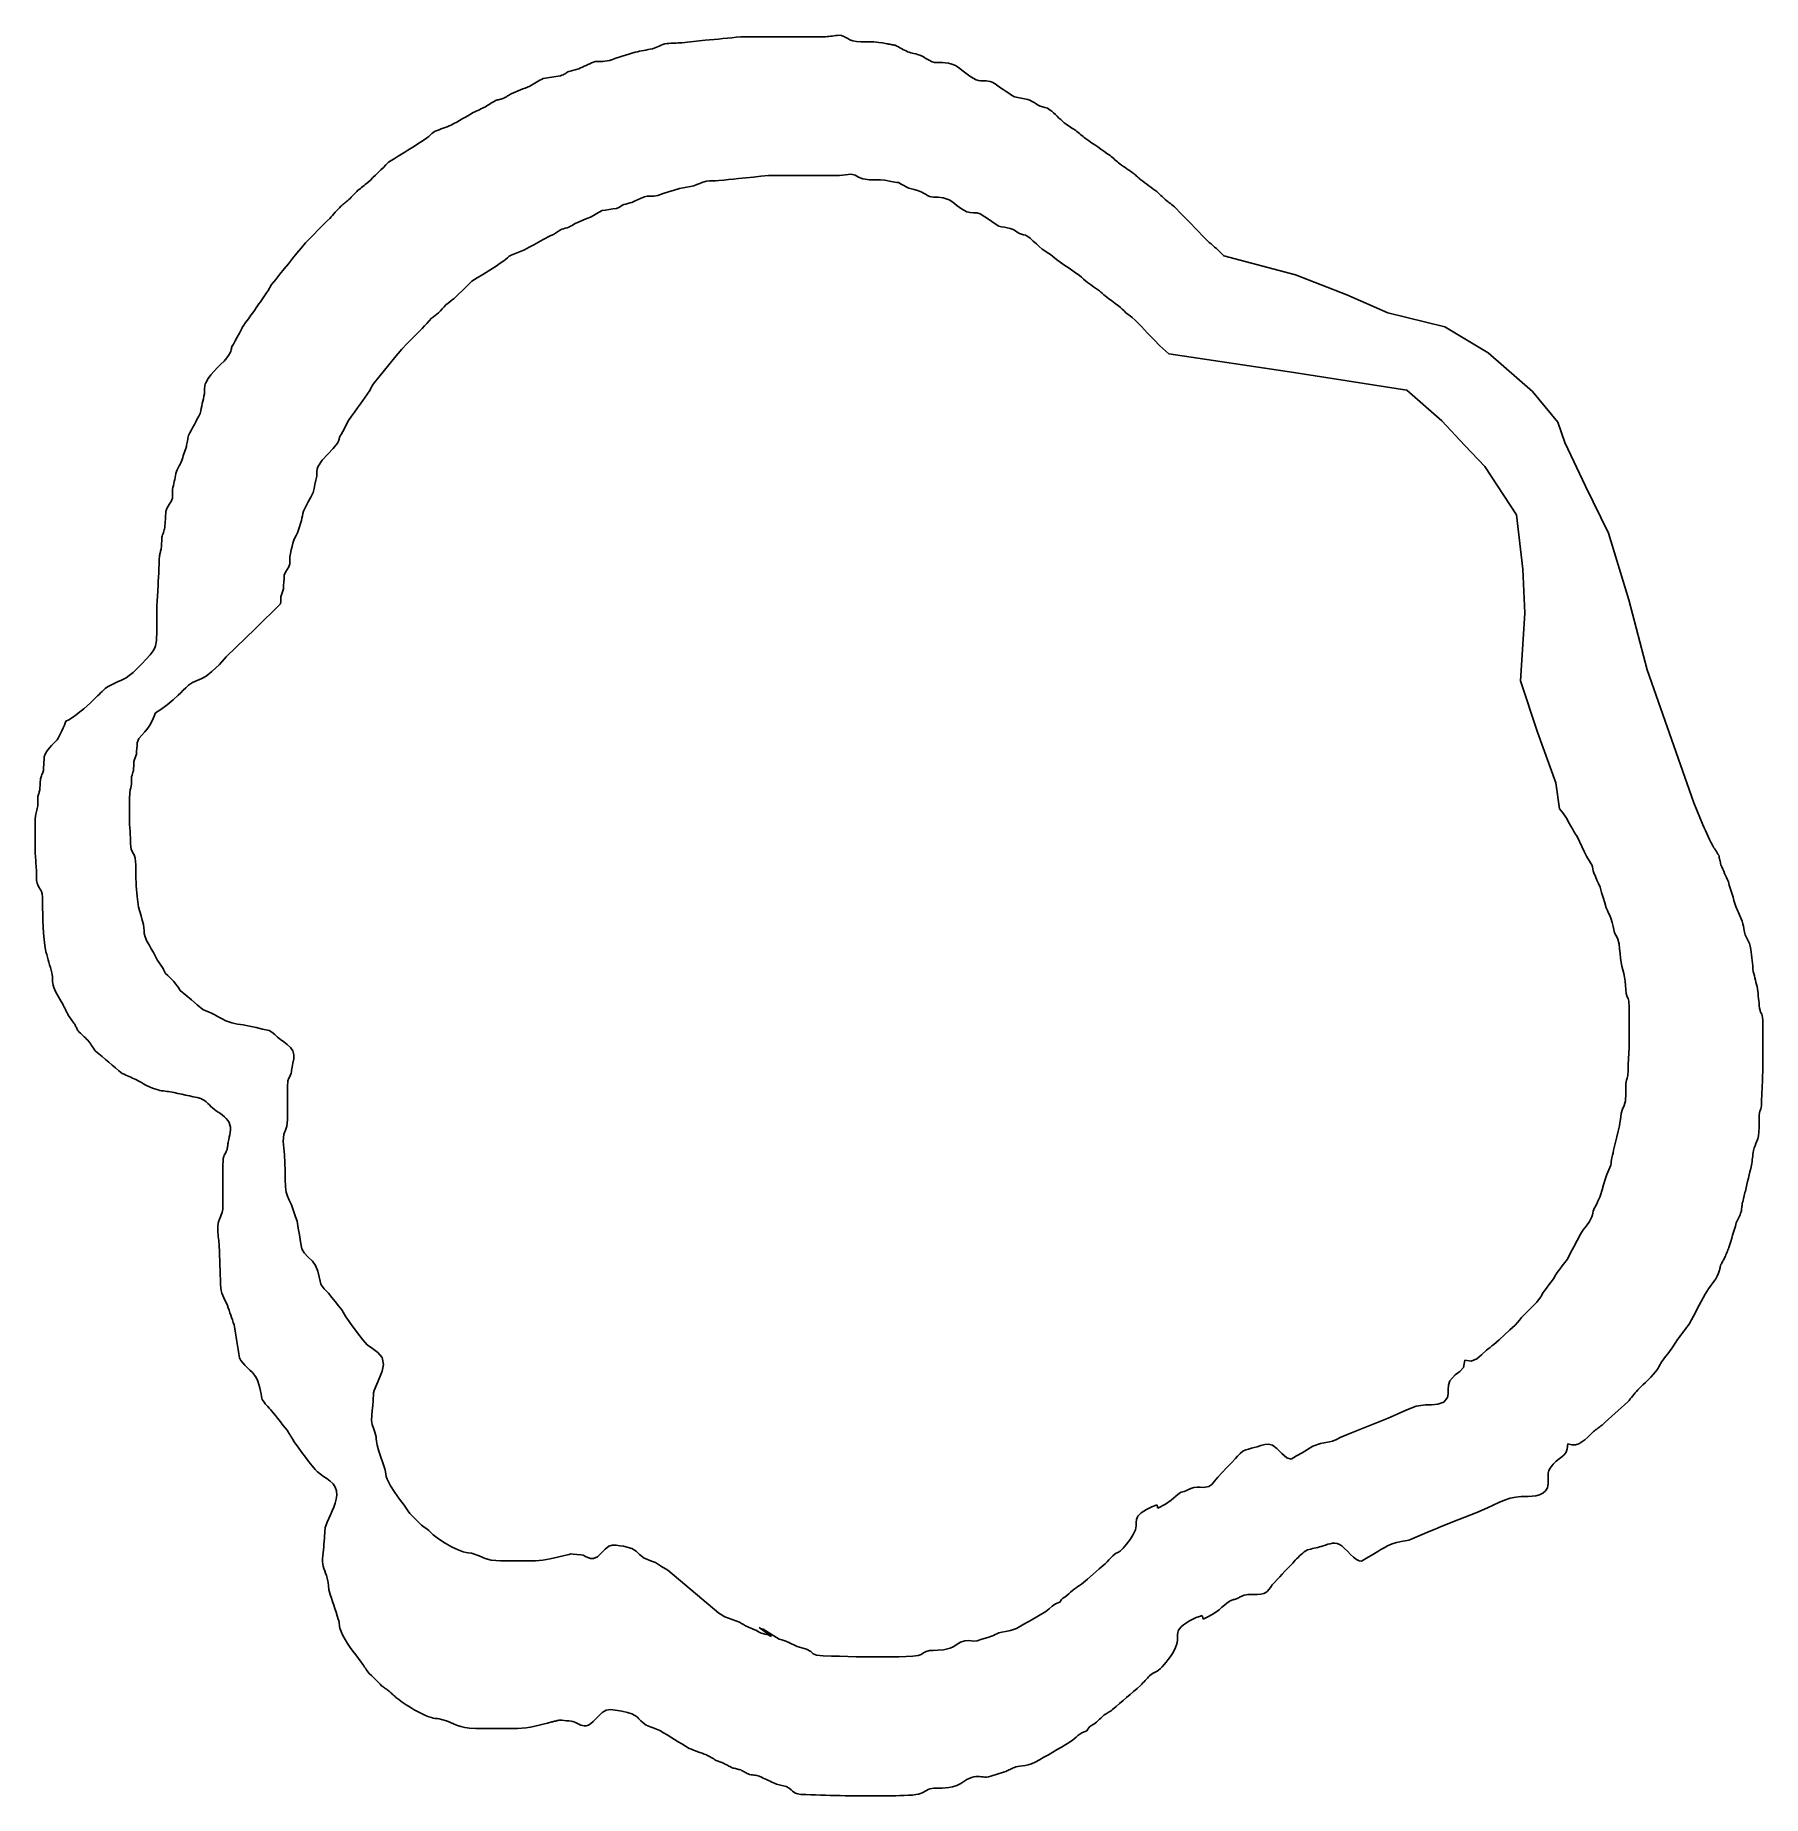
# Model space of a CAD drawing. Extents: x 0 to 37.3, y 0 to 38.
import ezdxf

# ---------------------------------------------------------------- set-up
doc = ezdxf.new("R2010")
doc.units = 0
doc.layers.get('0').update_dxf_attribs({"linetype": 'CONTINUOUS'})

msp = doc.modelspace()

# ---------------------------------------------------------------- linework, layer by layer
at = {"color": 7}
for p, q in [((17.23299, 37.973423), (17.269368, 37.977801)), ((17.269368, 37.977801), (17.305745, 37.982179)), ((17.305745, 37.982179), (17.342123, 37.986557)), ((17.342123, 37.986557), (17.399392, 37.977311)), ((17.399392, 37.977311), (17.446592, 37.960162)), ((12.811478, 37.577885), (12.880926, 37.600371)), ((12.880926, 37.600371), (12.950374, 37.622857)), ((12.950374, 37.622857), (12.996672, 37.631553)), ((12.996672, 37.631553), (13.04297, 37.640249)), ((13.04297, 37.640249), (13.089269, 37.648945)), ((13.089269, 37.648945), (13.135567, 37.657641)), ((13.135567, 37.657641), (13.181866, 37.666337)), ((13.181866, 37.666337), (13.228164, 37.675033)), ((13.228164, 37.675033), (13.274462, 37.683729)), ((13.274462, 37.683729), (13.320761, 37.692425)), ((13.320761, 37.692425), (13.359178, 37.704726)), ((13.359178, 37.704726), (13.396226, 37.719349)), ((13.396226, 37.719349), (13.432771, 37.73546)), ((13.432771, 37.73546), (13.469681, 37.752235)), ((13.469681, 37.752235), (13.507818, 37.76884)), ((13.507818, 37.76884), (13.548047, 37.784447)), ((13.548047, 37.784447), (13.591233, 37.798226)), ((13.591233, 37.798226), (13.638242, 37.809349)), ((13.638242, 37.809349), (13.677927, 37.811149)), ((13.677927, 37.811149), (13.717611, 37.812948)), ((13.717611, 37.812948), (13.757296, 37.814747)), ((13.757296, 37.814747), (13.796981, 37.816546)), ((13.796981, 37.816546), (13.836665, 37.818345)), ((13.836665, 37.818345), (13.87635, 37.820144)), ((13.87635, 37.820144), (13.916035, 37.821944)), ((13.916035, 37.821944), (13.955719, 37.823743)), ((13.955719, 37.823743), (14.018553, 37.830354)), ((14.018553, 37.830354), (14.081387, 37.836965)), ((14.081387, 37.836965), (14.14422, 37.843576)), ((14.14422, 37.843576), (14.207054, 37.850187)), ((14.207054, 37.850187), (14.269887, 37.856798)), ((14.269887, 37.856798), (14.332721, 37.863409)), ((14.332721, 37.863409), (14.395555, 37.87002)), ((14.395555, 37.87002), (14.458389, 37.876631)), ((14.458389, 37.876631), (14.554293, 37.885994)), ((14.554293, 37.885994), (14.650197, 37.895357)), ((14.650197, 37.895357), (14.7461, 37.904719)), ((14.7461, 37.904719), (14.842004, 37.914082)), ((14.842004, 37.914082), (14.937908, 37.923445)), ((14.937908, 37.923445), (15.033812, 37.932808)), ((15.033812, 37.932808), (15.129716, 37.94217)), ((15.129716, 37.94217), (15.22562, 37.951533)), ((15.22562, 37.951533), (15.453805, 37.951533)), ((15.453805, 37.951533), (15.681991, 37.951533)), ((15.681991, 37.951533), (15.910176, 37.951533)), ((15.910176, 37.951533), (16.138362, 37.951533)), ((16.138362, 37.951533), (16.366547, 37.951533)), ((16.366547, 37.951533), (16.594732, 37.951533)), ((16.594732, 37.951533), (16.822918, 37.951533)), ((16.822918, 37.951533), (17.051103, 37.951533)), ((17.051103, 37.951533), (17.08748, 37.955911)), ((17.08748, 37.955911), (17.123858, 37.960289)), ((17.123858, 37.960289), (17.160235, 37.964667)), ((17.160235, 37.964667), (17.196613, 37.969045)), ((17.196613, 37.969045), (17.23299, 37.973423)), ((17.446592, 37.960162), (17.489079, 37.937874)), ((17.489079, 37.937874), (17.532211, 37.9132)), ((17.532211, 37.9132), (17.581345, 37.888904)), ((17.581345, 37.888904), (17.64184, 37.867741)), ((17.64184, 37.867741), (17.71905, 37.852469)), ((17.71905, 37.852469), (17.818335, 37.845848)), ((17.818335, 37.845848), (17.910582, 37.845072)), ((17.910582, 37.845072), (17.982865, 37.845233)), ((17.982865, 37.845233), (18.041909, 37.845201)), ((18.041909, 37.845201), (18.09444, 37.843861)), ((18.09444, 37.843861), (18.147181, 37.840054)), ((18.147181, 37.840054), (18.206858, 37.832663)), ((18.206858, 37.832663), (18.280195, 37.820563)), ((18.280195, 37.820563), (18.373917, 37.802617)), ((18.373917, 37.802617), (18.397066, 37.798511)), ((18.397066, 37.798511), (18.420216, 37.794401)), ((18.420216, 37.794401), (18.443365, 37.790295)), ((18.443365, 37.790295), (18.466514, 37.786189)), ((18.466514, 37.786189), (18.489664, 37.782079)), ((18.489664, 37.782079), (18.512809, 37.777972)), ((18.512809, 37.777972), (18.535959, 37.773866)), ((18.535959, 37.773866), (18.559104, 37.769756)), ((18.559104, 37.769756), (18.592174, 37.752128)), ((18.592174, 37.752128), (18.625243, 37.734499)), ((18.625243, 37.734499), (18.658313, 37.716871)), ((18.658313, 37.716871), (18.691382, 37.699243)), ((18.691382, 37.699243), (18.724451, 37.681615)), ((18.724451, 37.681615), (18.757521, 37.663986)), ((18.757521, 37.663986), (18.79059, 37.646358)), ((18.79059, 37.646358), (18.82366, 37.62873)), ((18.82366, 37.62873), (18.857142, 37.617437)), ((18.857142, 37.617437), (18.890236, 37.608851)), ((18.890236, 37.608851), (18.924021, 37.601502)), ((18.924021, 37.601502), (18.959583, 37.593921)), ((11.548179, 37.214019), (11.574637, 37.221225)), ((11.574637, 37.221225), (11.601096, 37.22843)), ((11.601096, 37.22843), (11.627554, 37.235636)), ((11.627554, 37.235636), (11.654012, 37.242841)), ((11.654012, 37.242841), (11.680471, 37.250047)), ((11.680471, 37.250047), (11.706929, 37.257252)), ((11.706929, 37.257252), (11.733387, 37.264457)), ((11.733387, 37.264457), (11.773072, 37.282285)), ((11.773072, 37.282285), (11.812756, 37.300112)), ((11.812756, 37.300112), (11.852441, 37.317939)), ((11.852441, 37.317939), (11.892126, 37.335767)), ((11.892126, 37.335767), (11.93181, 37.353594)), ((11.93181, 37.353594), (11.971495, 37.371421)), ((11.971495, 37.371421), (12.011179, 37.389248)), ((12.011179, 37.389248), (12.050864, 37.407076)), ((12.050864, 37.407076), (12.087745, 37.416032)), ((12.087745, 37.416032), (12.125771, 37.420346)), ((12.125771, 37.420346), (12.16524, 37.421701)), ((12.16524, 37.421701), (12.206456, 37.421779)), ((12.206456, 37.421779), (12.249719, 37.422263)), ((12.249719, 37.422263), (12.295329, 37.424831)), ((12.295329, 37.424831), (12.343586, 37.431172)), ((12.343586, 37.431172), (12.394792, 37.442967)), ((12.394792, 37.442967), (12.46424, 37.465453)), ((12.46424, 37.465453), (12.533687, 37.48794)), ((12.533687, 37.48794), (12.603135, 37.510427)), ((12.603135, 37.510427), (12.672582, 37.532913)), ((12.672582, 37.532913), (12.74203, 37.555399)), ((12.74203, 37.555399), (12.811478, 37.577885)), ((18.959583, 37.593921), (18.997996, 37.584639)), ((18.997996, 37.584639), (19.04034, 37.57219)), ((19.04034, 37.57219), (19.087696, 37.555101)), ((19.087696, 37.555101), (19.141139, 37.531903)), ((19.141139, 37.531903), (19.167597, 37.516854)), ((19.167597, 37.516854), (19.194056, 37.501806)), ((19.194056, 37.501806), (19.220514, 37.486757)), ((19.220514, 37.486757), (19.246972, 37.471709)), ((19.246972, 37.471709), (19.273431, 37.45666)), ((19.273431, 37.45666), (19.299889, 37.441612)), ((19.299889, 37.441612), (19.326347, 37.426563)), ((19.326347, 37.426563), (19.352806, 37.411514)), ((19.352806, 37.411514), (19.403508, 37.399344)), ((19.403508, 37.399344), (19.45687, 37.394988)), ((19.45687, 37.394988), (19.513295, 37.39487)), ((19.513295, 37.39487), (19.573186, 37.395414)), ((19.573186, 37.395414), (19.636946, 37.393047)), ((19.636946, 37.393047), (19.704978, 37.384185)), ((19.704978, 37.384185), (19.777686, 37.365256)), ((19.777686, 37.365256), (19.855473, 37.332681)), ((19.855473, 37.332681), (19.899896, 37.306124)), ((19.899896, 37.306124), (19.946767, 37.271765)), ((19.946767, 37.271765), (19.996546, 37.231799)), ((19.996546, 37.231799), (20.049695, 37.188422)), ((10.526306, 36.827114), (10.575911, 36.847849)), ((10.575911, 36.847849), (10.625517, 36.868584)), ((10.625517, 36.868584), (10.675122, 36.889319)), ((10.675122, 36.889319), (10.7115, 36.90999)), ((10.7115, 36.90999), (10.747877, 36.93066)), ((10.747877, 36.93066), (10.784255, 36.95133)), ((10.784255, 36.95133), (10.820632, 36.972001)), ((10.820632, 36.972001), (10.85701, 36.992671)), ((10.85701, 36.992671), (10.893387, 37.013341)), ((10.893387, 37.013341), (10.929765, 37.034012)), ((10.929765, 37.034012), (10.966142, 37.054682)), ((10.966142, 37.054682), (11.01244, 37.061693)), ((11.01244, 37.061693), (11.058738, 37.068704)), ((11.058738, 37.068704), (11.105037, 37.075715)), ((11.105037, 37.075715), (11.151336, 37.082726)), ((11.151336, 37.082726), (11.197634, 37.089737)), ((11.197634, 37.089737), (11.243933, 37.096749)), ((11.243933, 37.096749), (11.290231, 37.103759)), ((11.290231, 37.103759), (11.33653, 37.11077)), ((11.33653, 37.11077), (11.36811, 37.121589)), ((11.36811, 37.121589), (11.394375, 37.13291)), ((11.394375, 37.13291), (11.416773, 37.144652)), ((11.416773, 37.144652), (11.436761, 37.156732)), ((11.436761, 37.156732), (11.455797, 37.169071)), ((11.455797, 37.169071), (11.475334, 37.181585)), ((11.475334, 37.181585), (11.496825, 37.194193)), ((11.496825, 37.194193), (11.52172, 37.206814)), ((11.52172, 37.206814), (11.548179, 37.214019)), ((20.049695, 37.188422), (20.106677, 37.143828)), ((20.106677, 37.143828), (20.167952, 37.100214)), ((20.167952, 37.100214), (20.233983, 37.059774)), ((20.233983, 37.059774), (20.305232, 37.024703)), ((20.305232, 37.024703), (20.349384, 37.009956)), ((20.349384, 37.009956), (20.392417, 37.002396)), ((20.392417, 37.002396), (20.434725, 36.999644)), ((20.434725, 36.999644), (20.476701, 36.999321)), ((20.476701, 36.999321), (20.518739, 36.999046)), ((20.518739, 36.999046), (20.561233, 36.996442)), ((20.561233, 36.996442), (20.604577, 36.989125)), ((20.604577, 36.989125), (20.649163, 36.974718)), ((20.649163, 36.974718), (20.70869, 36.934772)), ((20.70869, 36.934772), (20.768217, 36.894826)), ((20.768217, 36.894826), (20.827744, 36.85488)), ((20.827744, 36.85488), (20.88727, 36.814934)), ((9.722709, 36.444058), (9.749167, 36.460593)), ((9.749167, 36.460593), (9.775626, 36.477128)), ((9.775626, 36.477128), (9.802084, 36.493663)), ((9.802084, 36.493663), (9.828542, 36.510199)), ((9.828542, 36.510199), (9.855001, 36.526734)), ((9.855001, 36.526734), (9.881459, 36.543269)), ((9.881459, 36.543269), (9.907917, 36.559804)), ((9.907917, 36.559804), (9.934376, 36.57634)), ((9.934376, 36.57634), (9.957525, 36.582891)), ((9.957525, 36.582891), (9.980674, 36.589442)), ((9.980674, 36.589442), (10.003824, 36.595993)), ((10.003824, 36.595993), (10.026973, 36.602544)), ((10.026973, 36.602544), (10.050122, 36.609096)), ((10.050122, 36.609096), (10.073272, 36.615647)), ((10.073272, 36.615647), (10.096421, 36.622198)), ((10.096421, 36.622198), (10.11957, 36.62875)), ((10.11957, 36.62875), (10.139414, 36.640587)), ((10.139414, 36.640587), (10.159258, 36.652425)), ((10.159258, 36.652425), (10.179101, 36.664263)), ((10.179101, 36.664263), (10.198945, 36.676101)), ((10.198945, 36.676101), (10.218789, 36.687939)), ((10.218789, 36.687939), (10.238633, 36.699776)), ((10.238633, 36.699776), (10.258476, 36.711614)), ((10.258476, 36.711614), (10.27832, 36.723452)), ((10.27832, 36.723452), (10.327883, 36.744173)), ((10.327883, 36.744173), (10.377489, 36.764908)), ((10.377489, 36.764908), (10.427095, 36.785644)), ((10.427095, 36.785644), (10.4767, 36.806379)), ((10.4767, 36.806379), (10.526306, 36.827114)), ((20.88727, 36.814934), (20.946797, 36.774989)), ((20.946797, 36.774989), (21.006324, 36.735043)), ((21.006324, 36.735043), (21.06585, 36.695097)), ((21.06585, 36.695097), (21.125377, 36.655151)), ((21.125377, 36.655151), (21.161754, 36.647973)), ((21.161754, 36.647973), (21.198132, 36.640795)), ((21.198132, 36.640795), (21.234509, 36.633616)), ((21.234509, 36.633616), (21.270887, 36.626438)), ((21.270887, 36.626438), (21.307264, 36.61926)), ((21.307264, 36.61926), (21.343642, 36.612081)), ((21.343642, 36.612081), (21.380019, 36.604903)), ((21.380019, 36.604903), (21.416397, 36.597724)), ((21.416397, 36.597724), (21.46173, 36.582473)), ((21.46173, 36.582473), (21.497463, 36.567155)), ((21.497463, 36.567155), (21.526169, 36.551696)), ((21.526169, 36.551696), (21.550429, 36.536022)), ((21.550429, 36.536022), (21.572817, 36.520058)), ((21.572817, 36.520058), (21.595909, 36.50373)), ((21.595909, 36.50373), (21.622276, 36.486962)), ((21.622276, 36.486962), (21.654502, 36.469681)), ((21.654502, 36.469681), (21.681709, 36.458006)), ((21.681709, 36.458006), (21.707705, 36.449412)), ((8.981941, 36.045399), (9.041468, 36.079329)), ((9.041468, 36.079329), (9.100995, 36.113259)), ((9.100995, 36.113259), (9.16052, 36.147188)), ((9.16052, 36.147188), (9.220047, 36.181118)), ((9.220047, 36.181118), (9.279574, 36.215048)), ((9.279574, 36.215048), (9.339101, 36.248978)), ((9.339101, 36.248978), (9.398627, 36.282907)), ((9.398627, 36.282907), (9.458154, 36.316837)), ((9.458154, 36.316837), (9.491223, 36.33274)), ((9.491223, 36.33274), (9.524293, 36.348642)), ((9.524293, 36.348642), (9.557362, 36.364545)), ((9.557362, 36.364545), (9.590431, 36.380447)), ((9.590431, 36.380447), (9.623501, 36.39635)), ((9.623501, 36.39635), (9.65657, 36.412253)), ((9.65657, 36.412253), (9.68964, 36.428155)), ((9.68964, 36.428155), (9.722709, 36.444058)), ((21.707705, 36.449412), (21.732985, 36.442686)), ((21.732985, 36.442686), (21.75805, 36.436611)), ((21.75805, 36.436611), (21.783397, 36.429973)), ((21.783397, 36.429973), (21.809534, 36.421556)), ((21.809534, 36.421556), (21.836956, 36.410145)), ((21.836956, 36.410145), (21.866159, 36.394526)), ((21.866159, 36.394526), (21.896998, 36.373311)), ((21.896998, 36.373311), (21.932093, 36.344936)), ((21.932093, 36.344936), (21.970099, 36.311422)), ((21.970099, 36.311422), (22.009687, 36.274785)), ((22.009687, 36.274785), (22.049521, 36.237046)), ((22.049521, 36.237046), (22.088272, 36.200223)), ((22.088272, 36.200223), (22.124605, 36.166335)), ((22.124605, 36.166335), (22.157184, 36.137401)), ((22.157184, 36.137401), (22.201743, 36.100242)), ((22.201743, 36.100242), (22.239788, 36.070359)), ((8.320544, 35.678826), (8.353614, 35.70075)), ((8.353614, 35.70075), (8.386683, 35.722674)), ((8.386683, 35.722674), (8.419753, 35.744599)), ((8.419753, 35.744599), (8.452822, 35.766523)), ((8.452822, 35.766523), (8.476077, 35.78515)), ((8.476077, 35.78515), (8.498648, 35.804627)), ((8.498648, 35.804627), (8.520855, 35.824541)), ((8.520855, 35.824541), (8.543035, 35.844481)), ((8.543035, 35.844481), (8.56551, 35.864035)), ((8.56551, 35.864035), (8.588613, 35.882794)), ((8.588613, 35.882794), (8.612669, 35.900344)), ((8.612669, 35.900344), (8.638009, 35.916275)), ((8.638009, 35.916275), (8.681001, 35.932415)), ((8.681001, 35.932415), (8.723992, 35.948556)), ((8.723992, 35.948556), (8.766984, 35.964696)), ((8.766984, 35.964696), (8.809975, 35.980837)), ((8.809975, 35.980837), (8.852967, 35.996977)), ((8.852967, 35.996977), (8.895958, 36.013118)), ((8.895958, 36.013118), (8.938949, 36.029259)), ((8.938949, 36.029259), (8.981941, 36.045399)), ((22.239788, 36.070359), (22.273401, 36.045699)), ((22.273401, 36.045699), (22.304678, 36.024211)), ((22.304678, 36.024211), (22.335709, 36.003842)), ((22.335709, 36.003842), (22.368577, 35.98254)), ((22.368577, 35.98254), (22.405379, 35.958251)), ((22.405379, 35.958251), (22.448201, 35.928925)), ((22.448201, 35.928925), (22.474659, 35.907957)), ((22.474659, 35.907957), (22.501118, 35.88699)), ((22.501118, 35.88699), (22.527576, 35.866022)), ((22.527576, 35.866022), (22.554034, 35.845055)), ((22.554034, 35.845055), (22.580493, 35.824088)), ((22.580493, 35.824088), (22.606951, 35.80312)), ((22.606951, 35.80312), (22.633409, 35.782153)), ((22.633409, 35.782153), (22.659868, 35.761186)), ((22.659868, 35.761186), (22.726008, 35.715018)), ((22.726008, 35.715018), (22.792149, 35.66885)), ((7.702133, 35.288349), (7.771581, 35.331603)), ((7.771581, 35.331603), (7.841029, 35.374857)), ((7.841029, 35.374857), (7.910476, 35.418112)), ((7.910476, 35.418112), (7.979924, 35.461366)), ((7.979924, 35.461366), (8.049371, 35.50462)), ((8.049371, 35.50462), (8.118819, 35.547874)), ((8.118819, 35.547874), (8.188267, 35.591128)), ((8.188267, 35.591128), (8.221336, 35.613052)), ((8.221336, 35.613052), (8.254406, 35.634977)), ((8.254406, 35.634977), (8.287475, 35.656901)), ((8.287475, 35.656901), (8.320544, 35.678826)), ((22.792149, 35.66885), (22.858289, 35.622683)), ((22.858289, 35.622683), (22.92443, 35.576515)), ((22.92443, 35.576515), (22.99057, 35.530348)), ((22.99057, 35.530348), (23.056711, 35.48418)), ((23.056711, 35.48418), (23.122852, 35.438013)), ((23.122852, 35.438013), (23.188992, 35.391845)), ((23.188992, 35.391845), (23.215451, 35.369358)), ((23.215451, 35.369358), (23.241909, 35.346872)), ((23.241909, 35.346872), (23.268367, 35.324385)), ((23.268367, 35.324385), (23.294826, 35.301898)), ((7.295368, 34.916295), (7.351588, 34.971095)), ((7.351588, 34.971095), (7.407807, 35.025895)), ((7.407807, 35.025895), (7.464027, 35.080695)), ((7.464027, 35.080695), (7.520246, 35.135495)), ((7.520246, 35.135495), (7.576465, 35.190295)), ((7.576465, 35.190295), (7.632685, 35.245095)), ((7.632685, 35.245095), (7.702133, 35.288349)), ((15.498427, 34.927736), (15.659949, 34.943504)), ((15.659949, 34.943504), (15.82147, 34.959272)), ((15.82147, 34.959272), (15.917547, 34.959272)), ((15.917547, 34.959272), (16.013624, 34.959272)), ((16.013624, 34.959272), (16.109702, 34.959272)), ((16.109702, 34.959272), (16.205779, 34.959272)), ((16.205779, 34.959272), (16.301857, 34.959272)), ((16.301857, 34.959272), (16.397934, 34.959272)), ((16.397934, 34.959272), (16.494011, 34.959272)), ((16.494011, 34.959272), (16.590088, 34.959272)), ((16.590088, 34.959272), (16.686166, 34.959272)), ((16.686166, 34.959272), (16.782243, 34.959272)), ((16.782243, 34.959272), (16.87832, 34.959272)), ((16.87832, 34.959272), (16.974398, 34.959272)), ((16.974398, 34.959272), (17.070475, 34.959272)), ((17.070475, 34.959272), (17.166552, 34.959272)), ((17.166552, 34.959272), (17.262629, 34.959272)), ((17.262629, 34.959272), (17.358707, 34.959272)), ((17.358707, 34.959272), (17.419974, 34.966646)), ((17.419974, 34.966646), (17.48124, 34.97402)), ((17.48124, 34.97402), (17.542507, 34.981394)), ((17.542507, 34.981394), (17.603774, 34.988768)), ((17.603774, 34.988768), (17.691747, 34.966541)), ((17.691747, 34.966541), (17.763847, 34.926995)), ((23.294826, 35.301898), (23.321284, 35.279412)), ((23.321284, 35.279412), (23.347742, 35.256925)), ((23.347742, 35.256925), (23.374201, 35.234439)), ((23.374201, 35.234439), (23.400659, 35.211952)), ((23.400659, 35.211952), (23.438953, 35.185066)), ((23.438953, 35.185066), (23.477247, 35.15818)), ((23.477247, 35.15818), (23.515541, 35.131293)), ((23.515541, 35.131293), (23.553835, 35.104407)), ((23.553835, 35.104407), (23.592129, 35.077521)), ((23.592129, 35.077521), (23.630423, 35.050634)), ((23.630423, 35.050634), (23.668717, 35.023748)), ((23.668717, 35.023748), (23.707011, 34.996862)), ((23.707011, 34.996862), (23.724971, 34.980759)), ((23.724971, 34.980759), (23.742927, 34.964657)), ((23.742927, 34.964657), (23.760884, 34.948555)), ((23.760884, 34.948555), (23.77884, 34.932453)), ((6.874975, 34.540428), (6.899049, 34.56559)), ((6.899049, 34.56559), (6.923122, 34.590752)), ((6.923122, 34.590752), (6.947196, 34.615915)), ((6.947196, 34.615915), (6.971269, 34.641077)), ((6.971269, 34.641077), (6.997724, 34.661777)), ((6.997724, 34.661777), (7.024179, 34.682477)), ((7.024179, 34.682477), (7.050637, 34.703181)), ((7.050637, 34.703181), (7.077096, 34.723883)), ((7.077096, 34.723883), (7.103554, 34.744586)), ((7.103554, 34.744586), (7.130013, 34.765289)), ((7.130013, 34.765289), (7.156471, 34.785992)), ((7.156471, 34.785992), (7.182929, 34.806695)), ((7.182929, 34.806695), (7.239148, 34.861495)), ((7.239148, 34.861495), (7.295368, 34.916295)), ((13.437639, 34.531096), (13.554603, 34.568968)), ((13.554603, 34.568968), (13.671567, 34.606839)), ((13.671567, 34.606839), (13.78853, 34.644711)), ((13.78853, 34.644711), (13.905494, 34.682583)), ((13.905494, 34.682583), (13.98347, 34.697231)), ((13.98347, 34.697231), (14.061445, 34.711879)), ((14.061445, 34.711879), (14.139421, 34.726527)), ((14.139421, 34.726527), (14.217397, 34.741175)), ((14.217397, 34.741175), (14.280943, 34.763848)), ((14.280943, 34.763848), (14.342799, 34.791542)), ((14.342799, 34.791542), (14.408789, 34.81867)), ((14.408789, 34.81867), (14.484742, 34.839642)), ((14.484742, 34.839642), (14.551579, 34.842648)), ((14.551579, 34.842648), (14.618415, 34.845653)), ((14.618415, 34.845653), (14.685252, 34.848659)), ((14.685252, 34.848659), (14.752088, 34.851665)), ((14.752088, 34.851665), (14.857912, 34.862799)), ((14.857912, 34.862799), (14.963737, 34.873933)), ((14.963737, 34.873933), (15.069561, 34.885067)), ((15.069561, 34.885067), (15.175385, 34.896201)), ((15.175385, 34.896201), (15.336906, 34.911969)), ((15.336906, 34.911969), (15.498427, 34.927736)), ((17.763847, 34.926995), (17.856165, 34.888711)), ((17.856165, 34.888711), (18.004792, 34.870273)), ((18.004792, 34.870273), (18.143342, 34.869755)), ((18.143342, 34.869755), (18.237299, 34.868591)), ((18.237299, 34.868591), (18.331966, 34.859162)), ((18.331966, 34.859162), (18.472647, 34.83386)), ((18.472647, 34.83386), (18.511635, 34.826941)), ((18.511635, 34.826941), (18.550623, 34.820022)), ((18.550623, 34.820022), (18.58961, 34.813103)), ((18.58961, 34.813103), (18.628598, 34.806183)), ((18.628598, 34.806183), (18.684295, 34.776496)), ((18.684295, 34.776496), (18.739992, 34.746808)), ((18.739992, 34.746808), (18.795689, 34.71712)), ((18.795689, 34.71712), (18.851386, 34.687433)), ((18.851386, 34.687433), (18.907445, 34.670694)), ((18.907445, 34.670694), (18.965843, 34.658123)), ((18.965843, 34.658123), (19.033849, 34.639824)), ((19.033849, 34.639824), (19.118732, 34.605899)), ((19.118732, 34.605899), (19.163289, 34.580554)), ((19.163289, 34.580554), (19.207847, 34.555209)), ((23.77884, 34.932453), (23.7968, 34.916351)), ((23.7968, 34.916351), (23.814756, 34.900248)), ((23.814756, 34.900248), (23.832713, 34.884146)), ((23.832713, 34.884146), (23.850673, 34.868044)), ((23.850673, 34.868044), (23.893631, 34.836098)), ((23.893631, 34.836098), (23.936589, 34.804152)), ((23.936589, 34.804152), (23.979548, 34.772206)), ((23.979548, 34.772206), (24.022507, 34.74026)), ((24.022507, 34.74026), (24.065465, 34.708315)), ((24.065465, 34.708315), (24.108424, 34.676369)), ((24.108424, 34.676369), (24.151382, 34.644423)), ((24.151382, 34.644423), (24.19434, 34.612477)), ((24.19434, 34.612477), (24.217486, 34.590882)), ((24.217486, 34.590882), (24.240632, 34.569287)), ((24.240632, 34.569287), (24.263778, 34.547692)), ((6.483035, 34.166614), (6.513096, 34.199253)), ((6.513096, 34.199253), (6.543156, 34.231892)), ((6.543156, 34.231892), (6.573212, 34.264531)), ((6.573212, 34.264531), (6.603276, 34.29717)), ((6.603276, 34.29717), (6.625201, 34.314996)), ((6.625201, 34.314996), (6.647126, 34.332822)), ((6.647126, 34.332822), (6.669052, 34.350648)), ((6.669052, 34.350648), (6.690977, 34.368474)), ((6.690977, 34.368474), (6.712902, 34.3863)), ((6.712902, 34.3863), (6.734827, 34.404126)), ((6.734827, 34.404126), (6.756752, 34.421952)), ((6.756752, 34.421952), (6.778677, 34.439777)), ((6.778677, 34.439777), (6.802751, 34.464941)), ((6.802751, 34.464941), (6.826825, 34.490103)), ((6.826825, 34.490103), (6.850902, 34.515266)), ((6.850902, 34.515266), (6.874975, 34.540428)), ((12.173316, 34.16931), (12.234582, 34.204122)), ((12.234582, 34.204122), (12.312558, 34.21593)), ((12.312558, 34.21593), (12.390534, 34.227737)), ((12.390534, 34.227737), (12.46851, 34.239545)), ((12.46851, 34.239545), (12.546486, 34.251352)), ((12.546486, 34.251352), (12.595196, 34.269997)), ((12.595196, 34.269997), (12.630894, 34.290059)), ((12.630894, 34.290059), (12.663378, 34.310986)), ((12.663378, 34.310986), (12.702439, 34.33223)), ((12.702439, 34.33223), (12.746997, 34.344366)), ((12.746997, 34.344366), (12.791554, 34.356501)), ((12.791554, 34.356501), (12.836112, 34.368637)), ((12.836112, 34.368637), (12.880669, 34.380772)), ((12.880669, 34.380772), (12.947506, 34.410797)), ((12.947506, 34.410797), (13.014342, 34.440822)), ((13.014342, 34.440822), (13.081178, 34.470847)), ((13.081178, 34.470847), (13.148015, 34.500872)), ((13.148015, 34.500872), (13.211095, 34.512046)), ((13.211095, 34.512046), (13.279042, 34.513253)), ((13.279042, 34.513253), (13.353881, 34.515824)), ((13.353881, 34.515824), (13.437639, 34.531096)), ((19.207847, 34.555209), (19.252405, 34.529864)), ((19.252405, 34.529864), (19.296962, 34.504519)), ((19.296962, 34.504519), (19.384594, 34.490603)), ((19.384594, 34.490603), (19.482544, 34.490963)), ((19.482544, 34.490963), (19.593527, 34.481505)), ((19.593527, 34.481505), (19.720259, 34.438133)), ((19.720259, 34.438133), (19.797138, 34.386836)), ((19.797138, 34.386836), (19.883813, 34.316652)), ((19.883813, 34.316652), (19.983396, 34.242372)), ((19.983396, 34.242372), (20.098999, 34.178784)), ((20.098999, 34.178784), (20.172417, 34.159999)), ((24.263778, 34.547692), (24.286923, 34.526097)), ((24.286923, 34.526097), (24.310069, 34.504502)), ((24.310069, 34.504502), (24.333215, 34.482907)), ((24.333215, 34.482907), (24.356361, 34.461312)), ((24.356361, 34.461312), (24.379506, 34.439719)), ((24.379506, 34.439719), (24.413885, 34.411909)), ((24.413885, 34.411909), (24.44235, 34.390422)), ((24.44235, 34.390422), (24.4672, 34.372628)), ((24.4672, 34.372628), (24.490727, 34.355902)), ((24.490727, 34.355902), (24.515241, 34.337618)), ((24.515241, 34.337618), (24.543026, 34.315142)), ((24.543026, 34.315142), (24.576388, 34.285851)), ((24.576388, 34.285851), (24.617621, 34.247115)), ((24.617621, 34.247115), (24.69699, 34.164504)), ((6.100484, 33.771496), (6.166063, 33.837637)), ((6.166063, 33.837637), (6.231641, 33.903777)), ((6.231641, 33.903777), (6.297219, 33.969918)), ((6.297219, 33.969918), (6.362798, 34.036058)), ((6.362798, 34.036058), (6.392855, 34.068697)), ((6.392855, 34.068697), (6.422915, 34.101336)), ((6.422915, 34.101336), (6.452975, 34.133975)), ((6.452975, 34.133975), (6.483035, 34.166614)), ((11.32115, 33.773451), (11.365708, 33.801299)), ((11.365708, 33.801299), (11.404696, 33.812334)), ((11.404696, 33.812334), (11.443683, 33.823369)), ((11.443683, 33.823369), (11.482671, 33.834404)), ((11.482671, 33.834404), (11.521659, 33.845439)), ((11.521659, 33.845439), (11.555078, 33.865378)), ((11.555078, 33.865378), (11.588497, 33.885313)), ((11.588497, 33.885313), (11.621915, 33.905252)), ((11.621915, 33.905252), (11.655334, 33.925188)), ((11.655334, 33.925188), (11.73888, 33.960109)), ((11.73888, 33.960109), (11.822425, 33.995031)), ((11.822425, 33.995031), (11.905971, 34.029952)), ((11.905971, 34.029952), (11.989516, 34.064874)), ((11.989516, 34.064874), (12.050783, 34.099686)), ((12.050783, 34.099686), (12.112049, 34.134498)), ((12.112049, 34.134498), (12.173316, 34.16931)), ((20.172417, 34.159999), (20.243393, 34.157423)), ((20.243393, 34.157423), (20.314577, 34.154989)), ((20.314577, 34.154989), (20.388623, 34.136694)), ((20.388623, 34.136694), (20.488878, 34.069417)), ((20.488878, 34.069417), (20.589132, 34.00214)), ((20.589132, 34.00214), (20.689387, 33.934862)), ((20.689387, 33.934862), (20.789641, 33.867586)), ((20.789641, 33.867586), (20.850908, 33.855496)), ((20.850908, 33.855496), (20.912175, 33.843406)), ((20.912175, 33.843406), (20.973442, 33.831317)), ((20.973442, 33.831317), (21.034708, 33.819227)), ((21.034708, 33.819227), (21.102975, 33.793485)), ((24.69699, 34.164504), (24.776359, 34.081894)), ((24.776359, 34.081894), (24.855728, 33.999283)), ((24.855728, 33.999283), (24.935097, 33.916672)), ((24.935097, 33.916672), (25.014466, 33.834061)), ((25.014466, 33.834061), (25.093835, 33.75145)), ((5.746796, 33.394491), (5.838169, 33.506934)), ((5.838169, 33.506934), (5.903748, 33.573075)), ((5.903748, 33.573075), (5.969326, 33.639215)), ((5.969326, 33.639215), (6.034905, 33.705356)), ((6.034905, 33.705356), (6.100484, 33.771496)), ((10.663926, 33.411341), (10.76418, 33.468485)), ((10.76418, 33.468485), (10.864435, 33.52563)), ((10.864435, 33.52563), (10.964689, 33.582775)), ((10.964689, 33.582775), (11.020386, 33.609557)), ((11.020386, 33.609557), (11.076084, 33.63634)), ((11.076084, 33.63634), (11.13178, 33.663123)), ((11.13178, 33.663123), (11.187477, 33.689906)), ((11.187477, 33.689906), (11.232035, 33.717754)), ((11.232035, 33.717754), (11.276593, 33.745603)), ((11.276593, 33.745603), (11.32115, 33.773451)), ((21.102975, 33.793485), (21.147578, 33.767266)), ((21.147578, 33.767266), (21.185873, 33.74007)), ((21.185873, 33.74007), (21.235217, 33.7114)), ((21.235217, 33.7114), (21.280015, 33.694333)), ((21.280015, 33.694333), (21.322411, 33.683552)), ((21.322411, 33.683552), (21.365767, 33.670873)), ((21.365767, 33.670873), (21.413447, 33.648112)), ((21.413447, 33.648112), (21.46897, 33.606352)), ((21.46897, 33.606352), (21.53431, 33.547278)), ((21.53431, 33.547278), (21.600485, 33.484489)), ((21.600485, 33.484489), (21.658515, 33.431587)), ((21.658515, 33.431587), (21.728073, 33.37513)), ((25.093835, 33.75145), (25.173204, 33.66884)), ((25.173204, 33.66884), (25.252572, 33.586229)), ((25.252572, 33.586229), (25.290866, 33.552461)), ((25.290866, 33.552461), (25.329161, 33.518693)), ((25.329161, 33.518693), (25.367455, 33.484928)), ((25.367455, 33.484928), (25.405749, 33.451164)), ((25.405749, 33.451164), (25.444043, 33.417393)), ((25.444043, 33.417393), (25.482337, 33.383628)), ((5.381303, 32.944717), (5.472676, 33.057161)), ((5.472676, 33.057161), (5.56405, 33.169604)), ((5.56405, 33.169604), (5.655423, 33.282047)), ((5.655423, 33.282047), (5.746796, 33.394491)), ((9.951004, 33.008576), (10.006701, 33.045501)), ((10.006701, 33.045501), (10.062398, 33.082427)), ((10.062398, 33.082427), (10.118095, 33.119352)), ((10.118095, 33.119352), (10.156686, 33.151437)), ((10.156686, 33.151437), (10.194065, 33.184997)), ((10.194065, 33.184997), (10.232448, 33.217262)), ((10.232448, 33.217262), (10.274047, 33.245456)), ((10.274047, 33.245456), (10.346453, 33.272641)), ((10.346453, 33.272641), (10.418859, 33.299826)), ((10.418859, 33.299826), (10.491265, 33.327011)), ((10.491265, 33.327011), (10.563671, 33.354196)), ((10.563671, 33.354196), (10.663926, 33.411341)), ((21.728073, 33.37513), (21.782719, 33.33627)), ((21.782719, 33.33627), (21.836529, 33.301179)), ((21.836529, 33.301179), (21.903581, 33.25603)), ((21.903581, 33.25603), (21.948139, 33.220716)), ((21.948139, 33.220716), (21.992696, 33.185402)), ((21.992696, 33.185402), (22.037253, 33.150089)), ((22.037253, 33.150089), (22.081811, 33.114775)), ((22.081811, 33.114775), (22.193205, 33.037019)), ((25.482337, 33.383628), (25.520631, 33.34986)), ((25.520631, 33.34986), (25.558924, 33.316092)), ((25.558924, 33.316092), (25.643831, 33.22943)), ((25.643831, 33.22943), (27.187905, 32.818406)), ((5.107182, 32.607387), (5.198556, 32.71983)), ((5.198556, 32.71983), (5.289929, 32.832274)), ((5.289929, 32.832274), (5.381303, 32.944717)), ((9.332768, 32.587962), (9.427452, 32.680257)), ((9.427452, 32.680257), (9.544416, 32.753105)), ((9.544416, 32.753105), (9.66138, 32.825954)), ((9.66138, 32.825954), (9.778343, 32.898803)), ((9.778343, 32.898803), (9.895307, 32.971652)), ((9.895307, 32.971652), (9.951004, 33.008576)), ((22.193205, 33.037019), (22.304599, 32.959264)), ((22.304599, 32.959264), (22.415993, 32.881508)), ((22.415993, 32.881508), (22.527387, 32.803752)), ((22.527387, 32.803752), (22.571945, 32.765881)), ((22.571945, 32.765881), (22.616503, 32.728009)), ((22.616503, 32.728009), (22.66106, 32.690137)), ((22.66106, 32.690137), (22.705618, 32.652265)), ((27.187905, 32.818406), (28.297801, 32.386872)), ((4.898056, 32.276694), (4.928049, 32.319689)), ((4.928049, 32.319689), (4.958049, 32.362683)), ((4.958049, 32.362683), (4.988042, 32.405678)), ((4.988042, 32.405678), (5.018035, 32.448673)), ((5.018035, 32.448673), (5.02918, 32.468513)), ((5.02918, 32.468513), (5.040324, 32.488353)), ((5.040324, 32.488353), (5.051465, 32.50819)), ((5.051465, 32.50819), (5.062609, 32.52803)), ((5.062609, 32.52803), (5.073753, 32.54787)), ((5.073753, 32.54787), (5.084897, 32.56771)), ((5.084897, 32.56771), (5.096038, 32.587547)), ((5.096038, 32.587547), (5.107182, 32.607387)), ((9.004156, 32.27621), (9.048713, 32.311079)), ((9.048713, 32.311079), (9.143398, 32.403373)), ((9.143398, 32.403373), (9.238083, 32.495668)), ((9.238083, 32.495668), (9.332768, 32.587962)), ((22.705618, 32.652265), (22.770115, 32.606983)), ((22.770115, 32.606983), (22.834612, 32.5617)), ((22.834612, 32.5617), (22.899109, 32.516418)), ((22.899109, 32.516418), (22.963606, 32.471136)), ((22.963606, 32.471136), (22.993849, 32.444014)), ((22.993849, 32.444014), (23.024093, 32.416893)), ((23.024093, 32.416893), (23.054337, 32.389771)), ((23.054337, 32.389771), (23.08458, 32.362653)), ((23.08458, 32.362653), (23.156931, 32.308849)), ((23.156931, 32.308849), (23.229281, 32.255046)), ((28.297801, 32.386872), (29.176777, 31.999842)), ((4.6257, 31.893062), (4.663795, 31.945975)), ((4.663795, 31.945975), (4.70189, 31.998888)), ((4.70189, 31.998888), (4.739985, 32.051802)), ((4.739985, 32.051802), (4.778079, 32.104716)), ((4.778079, 32.104716), (4.808073, 32.14771)), ((4.808073, 32.14771), (4.838066, 32.190705)), ((4.838066, 32.190705), (4.868062, 32.2337)), ((4.868062, 32.2337), (4.898056, 32.276694)), ((8.560585, 31.881992), (8.597512, 31.912017)), ((8.597512, 31.912017), (8.634439, 31.942042)), ((8.634439, 31.942042), (8.671366, 31.972067)), ((8.671366, 31.972067), (8.708293, 32.002092)), ((8.708293, 32.002092), (8.748841, 32.04447)), ((8.748841, 32.04447), (8.789388, 32.086848)), ((8.789388, 32.086848), (8.829935, 32.129226)), ((8.829935, 32.129226), (8.870483, 32.171605)), ((8.870483, 32.171605), (8.91504, 32.206473)), ((8.91504, 32.206473), (8.959598, 32.241342)), ((8.959598, 32.241342), (9.004156, 32.27621)), ((23.229281, 32.255046), (23.301631, 32.201242)), ((23.301631, 32.201242), (23.373982, 32.147439)), ((23.373982, 32.147439), (23.41297, 32.111067)), ((23.41297, 32.111067), (23.451957, 32.074699)), ((23.451957, 32.074699), (23.490945, 32.038328)), ((23.490945, 32.038328), (23.529933, 32.00196)), ((23.529933, 32.00196), (23.582849, 31.960445)), ((23.582849, 31.960445), (23.623588, 31.93138)), ((23.623588, 31.93138), (23.667627, 31.897055)), ((29.176777, 31.999842), (30.408456, 31.697943)), ((4.370292, 31.476848), (4.415143, 31.561946)), ((4.415143, 31.561946), (4.4522, 31.633768)), ((4.4522, 31.633768), (4.474061, 31.678267)), ((4.47332, 31.681407), (4.511415, 31.734321)), ((4.474061, 31.678267), (4.47332, 31.681407)), ((4.511415, 31.734321), (4.54951, 31.787234)), ((4.54951, 31.787234), (4.587605, 31.840148)), ((4.587605, 31.840148), (4.6257, 31.893062)), ((8.137176, 31.439328), (8.247623, 31.550722)), ((8.247623, 31.550722), (8.35807, 31.662117)), ((8.35807, 31.662117), (8.408699, 31.717085)), ((8.408699, 31.717085), (8.459328, 31.772054)), ((8.459328, 31.772054), (8.509956, 31.827023)), ((8.509956, 31.827023), (8.560585, 31.881992)), ((23.667627, 31.897055), (23.730443, 31.839768)), ((23.730443, 31.839768), (23.864115, 31.700634)), ((23.864115, 31.700634), (23.997788, 31.561501)), ((23.997788, 31.561501), (24.131461, 31.422367)), ((30.408456, 31.697943), (31.34482, 31.134609)), ((4.21183, 31.126284), (4.222661, 31.151455)), ((4.222661, 31.151455), (4.230743, 31.175225)), ((4.230743, 31.175225), (4.236959, 31.197923)), ((4.236959, 31.197923), (4.242198, 31.21988)), ((4.242198, 31.21988), (4.247338, 31.241413)), ((4.247338, 31.241413), (4.253264, 31.262862)), ((4.253264, 31.262862), (4.260867, 31.284558)), ((4.260867, 31.284558), (4.262948, 31.282336)), ((4.262948, 31.282336), (4.286796, 31.323005)), ((4.286796, 31.323005), (4.325044, 31.392516)), ((4.325044, 31.392516), (4.370292, 31.476848)), ((7.762391, 31.027162), (7.916282, 31.21654)), ((7.916282, 31.21654), (8.026729, 31.327934)), ((8.026729, 31.327934), (8.137176, 31.439328)), ((24.131461, 31.422367), (24.265134, 31.283234)), ((24.265134, 31.283234), (24.329631, 31.226362)), ((24.329631, 31.226362), (24.394128, 31.169491)), ((24.394128, 31.169491), (24.458625, 31.112619)), ((3.871661, 30.742399), (3.944547, 30.816855)), ((3.944547, 30.816855), (4.017371, 30.888595)), ((4.017371, 30.888595), (4.086324, 30.958805)), ((4.086324, 30.958805), (4.147593, 31.028673)), ((4.147593, 31.028673), (4.19737, 31.099385)), ((4.19737, 31.099385), (4.21183, 31.126284)), ((7.45461, 30.648408), (7.6085, 30.837785)), ((7.6085, 30.837785), (7.762391, 31.027162)), ((24.458625, 31.112619), (27.15203, 30.709124)), ((31.34482, 31.134609), (32.299344, 30.300793)), ((3.665061, 30.372726), (3.667001, 30.401619)), ((3.667001, 30.401619), (3.671259, 30.430723)), ((3.671259, 30.430723), (3.678837, 30.460367)), ((3.678837, 30.460367), (3.690733, 30.490864)), ((3.690733, 30.490864), (3.740943, 30.580591)), ((3.740943, 30.580591), (3.802523, 30.66404)), ((3.802523, 30.66404), (3.871661, 30.742399)), ((7.244415, 30.358795), (7.263183, 30.392207)), ((7.263183, 30.392207), (7.281951, 30.425618)), ((7.281951, 30.425618), (7.300719, 30.45903)), ((7.300719, 30.45903), (7.45461, 30.648408)), ((27.15203, 30.709124), (29.588543, 30.327027)), ((3.604743, 29.988226), (3.615955, 30.041135)), ((3.615955, 30.041135), (3.627166, 30.094043)), ((3.627166, 30.094043), (3.638377, 30.146951)), ((3.638377, 30.146951), (3.649588, 30.199859)), ((3.649588, 30.199859), (3.6608, 30.252767)), ((3.6608, 30.252767), (3.66334, 30.284062)), ((3.66334, 30.284062), (3.664222, 30.314271)), ((3.664222, 30.314271), (3.664461, 30.343717)), ((3.664461, 30.343717), (3.665061, 30.372726)), ((6.959416, 29.94662), (7.023579, 30.035737)), ((7.023579, 30.035737), (7.074096, 30.108149)), ((7.074096, 30.108149), (7.124613, 30.18056)), ((7.124613, 30.18056), (7.17513, 30.252972)), ((7.17513, 30.252972), (7.225647, 30.325384)), ((7.225647, 30.325384), (7.244415, 30.358795)), ((29.588543, 30.327027), (30.342366, 29.672323)), ((32.299344, 30.300793), (32.846957, 29.643841)), ((3.444778, 29.591383), (3.476361, 29.650913)), ((3.476361, 29.650913), (3.507943, 29.710443)), ((3.507943, 29.710443), (3.539525, 29.769972)), ((3.539525, 29.769972), (3.571109, 29.829502)), ((3.571109, 29.829502), (3.582321, 29.88241)), ((3.582321, 29.88241), (3.593532, 29.935319)), ((3.593532, 29.935319), (3.604743, 29.988226)), ((6.680148, 29.507015), (6.749122, 29.639158)), ((6.749122, 29.639158), (6.766927, 29.679268)), ((6.766927, 29.679268), (6.83109, 29.768385)), ((6.83109, 29.768385), (6.895253, 29.857502)), ((6.895253, 29.857502), (6.959416, 29.94662)), ((30.342366, 29.672323), (30.83606, 29.134341)), ((32.846957, 29.643841), (32.99297, 29.200583)), ((3.295168, 29.234223), (3.300988, 29.263983)), ((3.300988, 29.263983), (3.306808, 29.293744)), ((3.306808, 29.293744), (3.312629, 29.323504)), ((3.312629, 29.323504), (3.318449, 29.353264)), ((3.318449, 29.353264), (3.350031, 29.412794)), ((3.350031, 29.412794), (3.381614, 29.472324)), ((3.381614, 29.472324), (3.413196, 29.531853)), ((3.413196, 29.531853), (3.444778, 29.591383)), ((6.555852, 29.233008), (6.567892, 29.272135)), ((6.567892, 29.272135), (6.576631, 29.308757)), ((6.576631, 29.308757), (6.588026, 29.345089)), ((6.588026, 29.345089), (6.609838, 29.377453)), ((6.609838, 29.377453), (6.680148, 29.507015)), ((3.180447, 28.83737), (3.19351, 28.877054)), ((3.19351, 28.877054), (3.206573, 28.916743)), ((3.206573, 28.916743), (3.219636, 28.956432)), ((3.219636, 28.956432), (3.232699, 28.996116)), ((3.232699, 28.996116), (3.245762, 29.035805)), ((3.245762, 29.035805), (3.258825, 29.075489)), ((3.258825, 29.075489), (3.271888, 29.115178)), ((3.271888, 29.115178), (3.277708, 29.144938)), ((3.277708, 29.144938), (3.283528, 29.174702)), ((3.283528, 29.174702), (3.289348, 29.204463)), ((3.289348, 29.204463), (3.295168, 29.234223)), ((6.202061, 28.822554), (6.32166, 28.95124)), ((6.32166, 28.95124), (6.44105, 29.070776)), ((6.44105, 29.070776), (6.534562, 29.189159)), ((6.534562, 29.189159), (6.555852, 29.233008)), ((30.83606, 29.134341), (31.267814, 28.681717)), ((32.99297, 29.200583), (33.443616, 28.262718)), ((3.029547, 28.447142), (3.038807, 28.490131)), ((3.038807, 28.490131), (3.048066, 28.53312)), ((3.048066, 28.53312), (3.060312, 28.574334)), ((3.060312, 28.574334), (3.074002, 28.610402)), ((3.074002, 28.610402), (3.088796, 28.642735)), ((3.088796, 28.642735), (3.104352, 28.672745)), ((3.104352, 28.672745), (3.120331, 28.701835)), ((3.120331, 28.701835), (3.136389, 28.731416)), ((3.136389, 28.731416), (3.152188, 28.762898)), ((3.152188, 28.762898), (3.167384, 28.797685)), ((3.167384, 28.797685), (3.180447, 28.83737)), ((6.082717, 28.476221), (6.08561, 28.528013)), ((6.08561, 28.528013), (6.086315, 28.577237)), ((6.086315, 28.577237), (6.091522, 28.626079)), ((6.091522, 28.626079), (6.107923, 28.676723)), ((6.107923, 28.676723), (6.202061, 28.822554)), ((31.267814, 28.681717), (31.95138, 27.643344)), ((2.973988, 28.189206), (2.983249, 28.232195)), ((2.973988, 28.166057), (2.973988, 28.189206)), ((2.973988, 28.142908), (2.973988, 28.166057)), ((2.973988, 28.119758), (2.973988, 28.142908)), ((2.973988, 28.096609), (2.973988, 28.119758)), ((2.983249, 28.232195), (2.992508, 28.275185)), ((2.992508, 28.275185), (3.001768, 28.318174)), ((3.001768, 28.318174), (3.011027, 28.361163)), ((3.011027, 28.361163), (3.020287, 28.404152)), ((3.020287, 28.404152), (3.029547, 28.447142)), ((5.954004, 28.019529), (6.007194, 28.119789)), ((6.007194, 28.119789), (6.026075, 28.208897)), ((6.026075, 28.208897), (6.044956, 28.298005)), ((6.044956, 28.298005), (6.063836, 28.387113)), ((6.063836, 28.387113), (6.082717, 28.476221)), ((33.443616, 28.262718), (33.936343, 27.248398)), ((2.830068, 27.71303), (2.843891, 27.755779)), ((2.843891, 27.755779), (2.861336, 27.794501)), ((2.861336, 27.794501), (2.881186, 27.830301)), ((2.881186, 27.830301), (2.902227, 27.864277)), ((2.902227, 27.864277), (2.923243, 27.897533)), ((2.923243, 27.897533), (2.943018, 27.931174)), ((2.943018, 27.931174), (2.960338, 27.9663)), ((2.960338, 27.9663), (2.973988, 28.004012)), ((2.973988, 28.07346), (2.973988, 28.096609)), ((2.973988, 28.050311), (2.973988, 28.07346)), ((2.973988, 28.027161), (2.973988, 28.050311)), ((2.973988, 28.004012), (2.973988, 28.027161)), ((5.794432, 27.718748), (5.847622, 27.819008)), ((5.847622, 27.819008), (5.900813, 27.919268)), ((5.900813, 27.919268), (5.954004, 28.019529)), ((2.79277, 27.316164), (2.800707, 27.342618)), ((2.800707, 27.342618), (2.808644, 27.369073)), ((2.808644, 27.369073), (2.811321, 27.412068)), ((2.811321, 27.412068), (2.813999, 27.455063)), ((2.813999, 27.455063), (2.816676, 27.498057)), ((2.816676, 27.498057), (2.819354, 27.541051)), ((2.819354, 27.541051), (2.822031, 27.584046)), ((2.822031, 27.584046), (2.824709, 27.627041)), ((2.824709, 27.627041), (2.82739, 27.670036)), ((2.82739, 27.670036), (2.830068, 27.71303)), ((5.689212, 27.317725), (5.711215, 27.384565)), ((5.711215, 27.384565), (5.733218, 27.451405)), ((5.733218, 27.451405), (5.755217, 27.518245)), ((5.755217, 27.518245), (5.765021, 27.568371)), ((5.765021, 27.568371), (5.774824, 27.618496)), ((5.774824, 27.618496), (5.784628, 27.668622)), ((5.784628, 27.668622), (5.794432, 27.718748)), ((31.95138, 27.643344), (32.088497, 26.466265)), ((2.733088, 26.949109), (2.734809, 26.978869)), ((2.734809, 26.978869), (2.736534, 27.008629)), ((2.736534, 27.008629), (2.738256, 27.03839)), ((2.738256, 27.03839), (2.739981, 27.06815)), ((2.739981, 27.06815), (2.741703, 27.097914)), ((2.741703, 27.097914), (2.743428, 27.127674)), ((2.743428, 27.127674), (2.745149, 27.157435)), ((2.745149, 27.157435), (2.753086, 27.18389)), ((2.753086, 27.18389), (2.761023, 27.210344)), ((2.761023, 27.210344), (2.76896, 27.236799)), ((2.76896, 27.236799), (2.776896, 27.263254)), ((2.776896, 27.263254), (2.784833, 27.289709)), ((2.784833, 27.289709), (2.79277, 27.316164)), ((5.551135, 26.955694), (5.566731, 27.028096)), ((5.566731, 27.028096), (5.588572, 27.093177)), ((5.588572, 27.093177), (5.61413, 27.145676)), ((5.61413, 27.145676), (5.641111, 27.195084)), ((5.641111, 27.195084), (5.667213, 27.250885)), ((5.667213, 27.250885), (5.689212, 27.317725)), ((33.936343, 27.248398), (34.37646, 25.806684)), ((2.683875, 26.575409), (2.688042, 26.668004)), ((2.688042, 26.668004), (2.692209, 26.760598)), ((2.692209, 26.760598), (2.697103, 26.780442)), ((2.697103, 26.780442), (2.701997, 26.800286)), ((2.701997, 26.800286), (2.706891, 26.82013)), ((2.706891, 26.82013), (2.711786, 26.839973)), ((2.711786, 26.839973), (2.71668, 26.859817)), ((2.71668, 26.859817), (2.721574, 26.879661)), ((2.721574, 26.879661), (2.726469, 26.899505)), ((2.726469, 26.899505), (2.731363, 26.919348)), ((2.731363, 26.919348), (2.733088, 26.949109)), ((5.478265, 26.521183), (5.504346, 26.582519)), ((5.504346, 26.738486), (5.519942, 26.810889)), ((5.504346, 26.699494), (5.504346, 26.738486)), ((5.504346, 26.660502), (5.504346, 26.699494)), ((5.504346, 26.621511), (5.504346, 26.660502)), ((5.504346, 26.582519), (5.504346, 26.621511)), ((5.519942, 26.810889), (5.535538, 26.883291)), ((5.535538, 26.883291), (5.551135, 26.955694)), ((2.663039, 26.112436), (2.667206, 26.20503)), ((2.667206, 26.20503), (2.671373, 26.297625)), ((2.671373, 26.297625), (2.675541, 26.39022)), ((2.675541, 26.39022), (2.679708, 26.482814)), ((2.679708, 26.482814), (2.683875, 26.575409)), ((5.374125, 26.192658), (5.378637, 26.265069)), ((5.378637, 26.265069), (5.383149, 26.337481)), ((5.383149, 26.337481), (5.40948, 26.406089)), ((5.40948, 26.406089), (5.443915, 26.464848)), ((5.443915, 26.464848), (5.478265, 26.521183)), ((32.088497, 26.466265), (32.135742, 25.519876)), ((2.64565, 25.808187), (2.648956, 25.8611)), ((2.648956, 25.8611), (2.652261, 25.914014)), ((2.652261, 25.914014), (2.655567, 25.966928)), ((2.655567, 25.966928), (2.658872, 26.019841)), ((2.658872, 26.019841), (2.663039, 26.112436)), ((5.308741, 25.819493), (5.311634, 25.869618)), ((5.311634, 25.869618), (5.325001, 25.914172)), ((5.325001, 25.914172), (5.338367, 25.958726)), ((5.338367, 25.958726), (5.351734, 26.00328)), ((5.351734, 26.00328), (5.365101, 26.047834)), ((5.365101, 26.047834), (5.369613, 26.120246)), ((5.369613, 26.120246), (5.374125, 26.192658)), ((2.632428, 25.596533), (2.635734, 25.649446)), ((2.632428, 25.533701), (2.632428, 25.596533)), ((2.632428, 25.470868), (2.632428, 25.533701)), ((2.632428, 25.408035), (2.632428, 25.470868)), ((2.635734, 25.649446), (2.639039, 25.70236)), ((2.639039, 25.70236), (2.642345, 25.755273)), ((2.642345, 25.755273), (2.64565, 25.808187)), ((4.760035, 25.188561), (5.302955, 25.719241)), ((5.302955, 25.719241), (5.305848, 25.769367)), ((5.305848, 25.769367), (5.308741, 25.819493)), ((32.135742, 25.519876), (32.036888, 24.064727)), ((34.37646, 25.806684), (34.767761, 24.295403)), ((2.632265, 25.054337), (2.632428, 25.093868)), ((2.632428, 25.345203), (2.632428, 25.408035)), ((2.632428, 25.28237), (2.632428, 25.345203)), ((2.632428, 25.219538), (2.632428, 25.28237)), ((2.632428, 25.156706), (2.632428, 25.219538)), ((2.632428, 25.093868), (2.632428, 25.156706)), ((4.133839, 24.578012), (4.760035, 25.188561)), ((2.491215, 24.622011), (2.555292, 24.70761)), ((2.555292, 24.70761), (2.593543, 24.77638)), ((2.593543, 24.77638), (2.606292, 24.814076)), ((2.606292, 24.814076), (2.615877, 24.852957)), ((2.615877, 24.852957), (2.622752, 24.892711)), ((2.622752, 24.892711), (2.627372, 24.933033)), ((2.627372, 24.933033), (2.630195, 24.973615)), ((2.630195, 24.973615), (2.631673, 25.014153)), ((2.631673, 25.014153), (2.632265, 25.054337)), ((2.121869, 24.244516), (2.216639, 24.330835)), ((2.216639, 24.330835), (2.314628, 24.426964)), ((2.314628, 24.426964), (2.408573, 24.526242)), ((2.408573, 24.526242), (2.491215, 24.622011)), ((3.822813, 24.260123), (3.985135, 24.413762)), ((3.985135, 24.413762), (4.133839, 24.578012)), ((1.52127, 23.895128), (1.572574, 23.93072)), ((1.572574, 23.93072), (1.627223, 23.962389)), ((1.627223, 23.962389), (1.684248, 23.991165)), ((1.684248, 23.991165), (1.742676, 24.018093)), ((1.742676, 24.018093), (1.801538, 24.044198)), ((1.801538, 24.044198), (1.859865, 24.070522)), ((1.859865, 24.070522), (1.916684, 24.098092)), ((1.916684, 24.098092), (1.971027, 24.127948)), ((1.971027, 24.127948), (2.037578, 24.174667)), ((2.037578, 24.174667), (2.121869, 24.244516)), ((3.261352, 23.911932), (3.317049, 23.9659)), ((3.317049, 23.9659), (3.406272, 24.022538)), ((3.406272, 24.022538), (3.503495, 24.069446)), ((3.503495, 24.069446), (3.60218, 24.113597)), ((3.60218, 24.113597), (3.695788, 24.16196)), ((3.695788, 24.16196), (3.822813, 24.260123)), ((32.036888, 24.064727), (32.408682, 22.956301)), ((34.767761, 24.295403), (35.775034, 21.428805)), ((1.134178, 23.525053), (1.201608, 23.585875)), ((1.201608, 23.585875), (1.256708, 23.638372)), ((1.256706, 23.638786), (1.289777, 23.670828)), ((1.256743, 23.638713), (1.256706, 23.638786)), ((1.256708, 23.638372), (1.256713, 23.638421)), ((1.256713, 23.638421), (1.256718, 23.63847)), ((1.256718, 23.63847), (1.256723, 23.638519)), ((1.256723, 23.638519), (1.256728, 23.638568)), ((1.256728, 23.638568), (1.256733, 23.638617)), ((1.256733, 23.638617), (1.256738, 23.638665)), ((1.256738, 23.638665), (1.256743, 23.638713)), ((1.289777, 23.670828), (1.322847, 23.702871)), ((1.322847, 23.702871), (1.355918, 23.734914)), ((1.355918, 23.734914), (1.388988, 23.766957)), ((1.388988, 23.766957), (1.422059, 23.799)), ((1.422059, 23.799), (1.455129, 23.831043)), ((1.455129, 23.831043), (1.4882, 23.863085)), ((1.4882, 23.863085), (1.52127, 23.895128)), ((2.858651, 23.543043), (2.991095, 23.654282)), ((2.991095, 23.654282), (3.094277, 23.749708)), ((3.094261, 23.75003), (3.149958, 23.803998)), ((3.094277, 23.749954), (3.094261, 23.75003)), ((3.094277, 23.749872), (3.094277, 23.749954)), ((3.094277, 23.74979), (3.094277, 23.749872)), ((3.094277, 23.749708), (3.094277, 23.74979)), ((3.149958, 23.803998), (3.205655, 23.857965)), ((3.205655, 23.857965), (3.261352, 23.911932)), ((0.662219, 23.151507), (0.67467, 23.1886)), ((0.67467, 23.1886), (0.739579, 23.223133)), ((0.739579, 23.223133), (0.814016, 23.271123)), ((0.814016, 23.271123), (0.894337, 23.328941)), ((0.894337, 23.328941), (0.9769, 23.392956)), ((0.9769, 23.392956), (1.058061, 23.459537)), ((1.058061, 23.459537), (1.134178, 23.525053)), ((2.483589, 23.101482), (2.53263, 23.198427)), ((2.53263, 23.198427), (2.57716, 23.29809)), ((2.57716, 23.29809), (2.604144, 23.370953)), ((2.604144, 23.370953), (2.721487, 23.440447)), ((2.721487, 23.440447), (2.858651, 23.543043)), ((0.445625, 22.748481), (0.483391, 22.791758)), ((0.483391, 22.791758), (0.505217, 22.823204)), ((0.505217, 22.823204), (0.531507, 22.868602)), ((0.531507, 22.868602), (0.560328, 22.923569)), ((0.560328, 22.923569), (0.589745, 22.983725)), ((0.589745, 22.983725), (0.617822, 23.044688)), ((0.617822, 23.044688), (0.642624, 23.102076)), ((0.642624, 23.102076), (0.662219, 23.151507)), ((2.212484, 22.724874), (2.250769, 22.814775)), ((2.250769, 22.814775), (2.309564, 22.892689)), ((2.309564, 22.892689), (2.377465, 22.96467)), ((2.377465, 22.96467), (2.443069, 23.036771)), ((2.443069, 23.036771), (2.483589, 23.101482)), ((32.408682, 22.956301), (32.804819, 21.860648)), ((0.207184, 22.385002), (0.209569, 22.421379)), ((0.209569, 22.421379), (0.22841, 22.476987)), ((0.22841, 22.476987), (0.255032, 22.528137)), ((0.255032, 22.528137), (0.287744, 22.575729)), ((0.287744, 22.575729), (0.324851, 22.620661)), ((0.324851, 22.620661), (0.364663, 22.663831)), ((0.364663, 22.663831), (0.405485, 22.706138)), ((0.405485, 22.706138), (0.445625, 22.748481)), ((2.169709, 22.401835), (2.183076, 22.440817)), ((2.183076, 22.440817), (2.196444, 22.4798)), ((2.196444, 22.4798), (2.200454, 22.541069)), ((2.200454, 22.541069), (2.204464, 22.602337)), ((2.204464, 22.602337), (2.208474, 22.663606)), ((2.208474, 22.663606), (2.212484, 22.724874)), ((0.150807, 22.01463), (0.158743, 22.037776)), ((0.158743, 22.037776), (0.16668, 22.060922)), ((0.16668, 22.060922), (0.174617, 22.084068)), ((0.174617, 22.084068), (0.182554, 22.107213)), ((0.182554, 22.107213), (0.190491, 22.130359)), ((0.190491, 22.130359), (0.192875, 22.166737)), ((0.192875, 22.166737), (0.19526, 22.203114)), ((0.19526, 22.203114), (0.197645, 22.239492)), ((0.197645, 22.239492), (0.20003, 22.275869)), ((0.20003, 22.275869), (0.202414, 22.312247)), ((0.202414, 22.312247), (0.204799, 22.348624)), ((0.204799, 22.348624), (0.207184, 22.385002)), ((2.102081, 22.023096), (2.111549, 22.056508)), ((2.111549, 22.056508), (2.121017, 22.089919)), ((2.121017, 22.089919), (2.130486, 22.123331)), ((2.130486, 22.123331), (2.133608, 22.173466)), ((2.133608, 22.173466), (2.13673, 22.2236)), ((2.13673, 22.2236), (2.139852, 22.273735)), ((2.139852, 22.273735), (2.142974, 22.32387)), ((2.142974, 22.32387), (2.156342, 22.362852)), ((2.156342, 22.362852), (2.169709, 22.401835)), ((0.089689, 21.6277), (0.09531, 21.647537)), ((0.09531, 21.647537), (0.100932, 21.667377)), ((0.100932, 21.667377), (0.106554, 21.687213)), ((0.106554, 21.687213), (0.112176, 21.707054)), ((0.112176, 21.707054), (0.114028, 21.736821)), ((0.114028, 21.736821), (0.11588, 21.766589)), ((0.11588, 21.766589), (0.117732, 21.796356)), ((0.117732, 21.796356), (0.119588, 21.826123)), ((0.119588, 21.826123), (0.12144, 21.855891)), ((0.12144, 21.855891), (0.123292, 21.885658)), ((0.123292, 21.885658), (0.125144, 21.915426)), ((0.125144, 21.915426), (0.126996, 21.945193)), ((0.126996, 21.945193), (0.134933, 21.968339)), ((0.134933, 21.968339), (0.14287, 21.991484)), ((0.14287, 21.991484), (0.150807, 22.01463)), ((2.047163, 21.521822), (2.051288, 21.647707)), ((2.051288, 21.647707), (2.061616, 21.709751)), ((2.061616, 21.709751), (2.076081, 21.755805)), ((2.076081, 21.755805), (2.092612, 21.833718)), ((2.092612, 21.989685), (2.102081, 22.023096)), ((2.092612, 21.950693), (2.092612, 21.989685)), ((2.092612, 21.911701), (2.092612, 21.950693)), ((2.092612, 21.87271), (2.092612, 21.911701)), ((2.092612, 21.833718), (2.092612, 21.87271)), ((32.804819, 21.860648), (32.881368, 21.302334)), ((0.038521, 21.242101), (0.047569, 21.270627)), ((0.047569, 21.270627), (0.057232, 21.308611)), ((0.057232, 21.308611), (0.067201, 21.363152)), ((0.067201, 21.548346), (0.072823, 21.568186)), ((0.067201, 21.525197), (0.067201, 21.548346)), ((0.067201, 21.502047), (0.067201, 21.525197)), ((0.067201, 21.478898), (0.067201, 21.502047)), ((0.067201, 21.455749), (0.067201, 21.478898)), ((0.067201, 21.432599), (0.067201, 21.455749)), ((0.067201, 21.40945), (0.067201, 21.432599)), ((0.067201, 21.386301), (0.067201, 21.40945)), ((0.067201, 21.363152), (0.067201, 21.386301)), ((0.072823, 21.568186), (0.078445, 21.588023)), ((0.078445, 21.588023), (0.084067, 21.607863)), ((0.084067, 21.607863), (0.089689, 21.6277)), ((2.047163, 21.382579), (2.047163, 21.521822)), ((2.047163, 21.243336), (2.047163, 21.382579)), ((32.881368, 21.302334), (32.950488, 21.213217)), ((35.775034, 21.428805), (35.968445, 20.956727)), ((0.013228, 20.992772), (0.014604, 21.080545)), ((0.013228, 20.910096), (0.013228, 20.992772)), ((0.013228, 20.82742), (0.013228, 20.910096)), ((0.014604, 21.080545), (0.018128, 21.142261)), ((0.018128, 21.142261), (0.023493, 21.185025)), ((0.023493, 21.185025), (0.030393, 21.215939)), ((0.030393, 21.215939), (0.038521, 21.242101)), ((2.047163, 21.104093), (2.047163, 21.243336)), ((2.047163, 20.96485), (2.047163, 21.104093)), ((2.052733, 20.892439), (2.047163, 20.96485)), ((2.058303, 20.820027), (2.052733, 20.892439)), ((32.950488, 21.213217), (33.019608, 21.1241)), ((33.019608, 21.1241), (33.04517, 21.073974)), ((33.04517, 21.073974), (33.070733, 21.023849)), ((33.070733, 21.023849), (33.096295, 20.973723)), ((33.096295, 20.973723), (33.121857, 20.923598)), ((33.121857, 20.923598), (33.157391, 20.8679)), ((35.968445, 20.956727), (35.998078, 20.89389)), ((35.998078, 20.89389), (36.027711, 20.831052)), ((0.013228, 20.744745), (0.013228, 20.82742)), ((0.013228, 20.662069), (0.013228, 20.744745)), ((0.013228, 20.579393), (0.013228, 20.662069)), ((0.013228, 20.496718), (0.013228, 20.579393)), ((2.063872, 20.747615), (2.058303, 20.820027)), ((2.069442, 20.675204), (2.063872, 20.747615)), ((2.068999, 20.549844), (2.069075, 20.617437)), ((2.072265, 20.483672), (2.068999, 20.549844)), ((2.069075, 20.617437), (2.069442, 20.675204)), ((33.157391, 20.8679), (33.192925, 20.812203)), ((33.192925, 20.812203), (33.228459, 20.756506)), ((33.228459, 20.756506), (33.263993, 20.700809)), ((33.263993, 20.700809), (33.313898, 20.594977)), ((33.313898, 20.594977), (33.363802, 20.489145)), ((36.027711, 20.831052), (36.057345, 20.768214)), ((36.057345, 20.768214), (36.086978, 20.705376)), ((36.086978, 20.705376), (36.116611, 20.642539)), ((36.116611, 20.642539), (36.146245, 20.579701)), ((36.146245, 20.579701), (36.175878, 20.516863)), ((36.175878, 20.516863), (36.193164, 20.489487)), ((0.013228, 20.414042), (0.013228, 20.496718)), ((0.013228, 20.331362), (0.013228, 20.414042)), ((0.016534, 20.288368), (0.013228, 20.331362)), ((0.019839, 20.245373), (0.016534, 20.288368)), ((0.023145, 20.202378), (0.019839, 20.245373)), ((0.02645, 20.159383), (0.023145, 20.202378)), ((0.029756, 20.116389), (0.02645, 20.159383)), ((2.081922, 20.430166), (2.072265, 20.483672)), ((2.116771, 20.353507), (2.081922, 20.430166)), ((2.14849, 20.306526), (2.116771, 20.353507)), ((2.171664, 20.237812), (2.14849, 20.306526)), ((2.180822, 20.095996), (2.171664, 20.237812)), ((33.363802, 20.489145), (33.413707, 20.383314)), ((33.413707, 20.383314), (33.463611, 20.277482)), ((33.463611, 20.277482), (33.49274, 20.231371)), ((33.49274, 20.231371), (33.521869, 20.18526)), ((33.521869, 20.18526), (33.550998, 20.139149)), ((33.550998, 20.139149), (33.580127, 20.093039)), ((36.193164, 20.489487), (36.21045, 20.462105)), ((36.21045, 20.462105), (36.227736, 20.434729)), ((36.227736, 20.434729), (36.245022, 20.407347)), ((36.245022, 20.407347), (36.262309, 20.379971)), ((36.262309, 20.379971), (36.279595, 20.352588)), ((36.279595, 20.352588), (36.296881, 20.325209)), ((36.296881, 20.325209), (36.314167, 20.297834)), ((36.314167, 20.297834), (36.319988, 20.272303)), ((36.319988, 20.272303), (36.325809, 20.246773)), ((36.325809, 20.246773), (36.331629, 20.221242)), ((36.331629, 20.221242), (36.33745, 20.195715)), ((36.33745, 20.195715), (36.343271, 20.170184)), ((36.343271, 20.170184), (36.349092, 20.144654)), ((36.349092, 20.144654), (36.354913, 20.119123)), ((0.033061, 20.073394), (0.029756, 20.116389)), ((0.036367, 20.0304), (0.033061, 20.073394)), ((0.039672, 19.987408), (0.036367, 20.0304)), ((0.038919, 19.879294), (0.039234, 19.918803)), ((0.039143, 19.838536), (0.038919, 19.879294)), ((0.04036, 19.798202), (0.039143, 19.838536)), ((0.039234, 19.918803), (0.039636, 19.955397)), ((0.039636, 19.955397), (0.039672, 19.987408)), ((0.043024, 19.759957), (0.04036, 19.798202)), ((0.047582, 19.725477), (0.043024, 19.759957)), ((2.182695, 19.866615), (2.180822, 20.095996)), ((2.190457, 19.637774), (2.182695, 19.866615)), ((33.580127, 20.093039), (33.589931, 20.050042)), ((33.589931, 20.050042), (33.599734, 20.007044)), ((33.599734, 20.007044), (33.609538, 19.964047)), ((33.609538, 19.964047), (33.619342, 19.921049)), ((33.619342, 19.921049), (33.653205, 19.843066)), ((33.653205, 19.843066), (33.687068, 19.765083)), ((33.687068, 19.765083), (33.720931, 19.6871)), ((36.354913, 20.119123), (36.360734, 20.093596)), ((36.360734, 20.093596), (36.380842, 20.047293)), ((36.380842, 20.047293), (36.40095, 20.000991)), ((36.40095, 20.000991), (36.421059, 19.954688)), ((36.421059, 19.954688), (36.441167, 19.908385)), ((36.441167, 19.908385), (36.461275, 19.862083)), ((36.461275, 19.862083), (36.481384, 19.81578)), ((36.481384, 19.81578), (36.501492, 19.769477)), ((36.501492, 19.769477), (36.5216, 19.723175)), ((0.05449, 19.696425), (0.047582, 19.725477)), ((0.075239, 19.642693), (0.05449, 19.696425)), ((0.095873, 19.605395), (0.075239, 19.642693)), ((0.115584, 19.576901), (0.095873, 19.605395)), ((0.133561, 19.549582), (0.115584, 19.576901)), ((0.148996, 19.515817), (0.133561, 19.549582)), ((0.161079, 19.46798), (0.148996, 19.515817)), ((0.169002, 19.398441), (0.161079, 19.46798)), ((0.171955, 19.299572), (0.169002, 19.398441)), ((2.20883, 19.409684), (2.190457, 19.637774)), ((2.242534, 19.182556), (2.20883, 19.409684)), ((33.720931, 19.6871), (33.754794, 19.609117)), ((33.754794, 19.609117), (33.788488, 19.497723)), ((33.788488, 19.497723), (33.822182, 19.386328)), ((33.822182, 19.386328), (33.855876, 19.274934)), ((36.5216, 19.723175), (36.541603, 19.657034)), ((36.541603, 19.657034), (36.561605, 19.590894)), ((36.561605, 19.590894), (36.581608, 19.524753)), ((36.581608, 19.524753), (36.60161, 19.458612)), ((36.60161, 19.458612), (36.621613, 19.392471)), ((36.621613, 19.392471), (36.641616, 19.326331)), ((0.172544, 19.163313), (0.171955, 19.299572)), ((0.174177, 19.027182), (0.172544, 19.163313)), ((0.177564, 18.891211), (0.174177, 19.027182)), ((2.269157, 19.087868), (2.242534, 19.182556)), ((2.29578, 18.993179), (2.269157, 19.087868)), ((2.322403, 18.89849), (2.29578, 18.993179)), ((33.855876, 19.274934), (33.889573, 19.16354)), ((33.889573, 19.16354), (33.914691, 19.107843)), ((33.914691, 19.107843), (33.939809, 19.052146)), ((33.939809, 19.052146), (33.964927, 18.996449)), ((33.964927, 18.996449), (33.990044, 18.940751)), ((36.641616, 19.326331), (36.661618, 19.26019)), ((36.661618, 19.26019), (36.681621, 19.19405)), ((36.681621, 19.19405), (36.696543, 19.16098)), ((36.696543, 19.16098), (36.711466, 19.127911)), ((36.711466, 19.127911), (36.726388, 19.094842)), ((36.726388, 19.094842), (36.741311, 19.061772)), ((36.741311, 19.061772), (36.756233, 19.028703)), ((36.756233, 19.028703), (36.771156, 18.995633)), ((36.771156, 18.995633), (36.786078, 18.962564)), ((0.183397, 18.755432), (0.177564, 18.891211)), ((0.192381, 18.619876), (0.183397, 18.755432)), ((0.205215, 18.484574), (0.192381, 18.619876)), ((2.349027, 18.803801), (2.322403, 18.89849)), ((2.358035, 18.735629), (2.349027, 18.803801)), ((2.359944, 18.674236), (2.358035, 18.735629)), ((2.365194, 18.610795), (2.359944, 18.674236)), ((2.384228, 18.536477), (2.365194, 18.610795)), ((33.990044, 18.940751), (34.017991, 18.84871)), ((34.017991, 18.84871), (34.036188, 18.764551)), ((34.036188, 18.764551), (34.048408, 18.696091)), ((34.048408, 18.696091), (34.058437, 18.651141)), ((34.058437, 18.651141), (34.081738, 18.598746)), ((36.786078, 18.962564), (36.801001, 18.929495)), ((36.801001, 18.929495), (36.81931, 18.874254)), ((36.81931, 18.874254), (36.834162, 18.820196)), ((36.834162, 18.820196), (36.846121, 18.768476)), ((36.846121, 18.768476), (36.855752, 18.720257)), ((36.855752, 18.720257), (36.863619, 18.676697)), ((36.863619, 18.676697), (36.870286, 18.638959)), ((36.870286, 18.638959), (36.876283, 18.608196)), ((36.876283, 18.608196), (36.88221, 18.585576)), ((0.222601, 18.349558), (0.205215, 18.484574)), ((0.245239, 18.214859), (0.222601, 18.349558)), ((2.421549, 18.449286), (2.384228, 18.536477)), ((2.46691, 18.365863), (2.421549, 18.449286)), ((2.515656, 18.284201), (2.46691, 18.365863)), ((2.563127, 18.202295), (2.515656, 18.284201)), ((34.081738, 18.598746), (34.10784, 18.553817)), ((34.10784, 18.553817), (34.135696, 18.490719)), ((34.135696, 18.490719), (34.164264, 18.383817)), ((34.164264, 18.383817), (34.175013, 18.283557)), ((34.175013, 18.283557), (34.185762, 18.183296)), ((36.88221, 18.585576), (36.895545, 18.551456)), ((36.895545, 18.551456), (36.909868, 18.523357)), ((36.909868, 18.523357), (36.925037, 18.497477)), ((36.925037, 18.497477), (36.940877, 18.470006)), ((36.940877, 18.470006), (36.957246, 18.437145)), ((36.957246, 18.437145), (36.973968, 18.395082)), ((36.973968, 18.395082), (36.990901, 18.340013)), ((36.990901, 18.340013), (37.007905, 18.268135)), ((37.007905, 18.268135), (37.01429, 18.208605)), ((0.261046, 18.158637), (0.245239, 18.214859)), ((0.276853, 18.102416), (0.261046, 18.158637)), ((0.292661, 18.046194), (0.276853, 18.102416)), ((0.308468, 17.989972), (0.292661, 18.046194)), ((0.324275, 17.933751), (0.308468, 17.989972)), ((0.340083, 17.877529), (0.324275, 17.933751)), ((0.35589, 17.821307), (0.340083, 17.877529)), ((2.584292, 18.159297), (2.563127, 18.202295)), ((2.605458, 18.1163), (2.584292, 18.159297)), ((2.626622, 18.073303), (2.605458, 18.1163)), ((2.647788, 18.030305), (2.626622, 18.073303)), ((2.676695, 17.989757), (2.647788, 18.030305)), ((2.705602, 17.949209), (2.676695, 17.989757)), ((2.734508, 17.908664), (2.705602, 17.949209)), ((2.763415, 17.868115), (2.734508, 17.908664)), ((2.778955, 17.837537), (2.763415, 17.868115)), ((34.185762, 18.183296), (34.196511, 18.083036)), ((34.196511, 18.083036), (34.20726, 17.982776)), ((34.20726, 17.982776), (34.226755, 17.904801)), ((34.226755, 17.904801), (34.246249, 17.826827)), ((37.01429, 18.208605), (37.020675, 18.149075)), ((37.020675, 18.149075), (37.027061, 18.089546)), ((37.027061, 18.089546), (37.033446, 18.030016)), ((37.033446, 18.030016), (37.039831, 17.970486)), ((37.039831, 17.970486), (37.046217, 17.910956)), ((37.046217, 17.910956), (37.052602, 17.851427)), ((37.052602, 17.851427), (37.058987, 17.791897)), ((0.371699, 17.765095), (0.35589, 17.821307)), ((0.378876, 17.722956), (0.371699, 17.765095)), ((0.382393, 17.68414), (0.378876, 17.722956)), ((0.383808, 17.647335), (0.382393, 17.68414)), ((0.384661, 17.611232), (0.383808, 17.647335)), ((0.38651, 17.57452), (0.384661, 17.611232)), ((0.390898, 17.535891), (0.38651, 17.57452)), ((0.399378, 17.494034), (0.390898, 17.535891)), ((0.413501, 17.447639), (0.399378, 17.494034)), ((2.794495, 17.806954), (2.778955, 17.837537)), ((2.810034, 17.776372), (2.794495, 17.806954)), ((2.825574, 17.745793), (2.810034, 17.776372)), ((2.869686, 17.703906), (2.825574, 17.745793)), ((2.913798, 17.66202), (2.869686, 17.703906)), ((2.957911, 17.620133), (2.913798, 17.66202)), ((3.002023, 17.578246), (2.957911, 17.620133)), ((3.037001, 17.529122), (3.002023, 17.578246)), ((3.071978, 17.479998), (3.037001, 17.529122)), ((3.106956, 17.430874), (3.071978, 17.479998)), ((34.246249, 17.826827), (34.265744, 17.748853)), ((34.265744, 17.748853), (34.285238, 17.670879)), ((34.285238, 17.670879), (34.293818, 17.581762)), ((34.293818, 17.581762), (34.302397, 17.492645)), ((34.302397, 17.492645), (34.310977, 17.403528)), ((37.058987, 17.791897), (37.070558, 17.745599)), ((37.070558, 17.745599), (37.082129, 17.699302)), ((37.082129, 17.699302), (37.093701, 17.653005)), ((37.093701, 17.653005), (37.105272, 17.606707)), ((37.105272, 17.606707), (37.116843, 17.56041)), ((37.116843, 17.56041), (37.128414, 17.514113)), ((37.128414, 17.514113), (37.139985, 17.467815)), ((0.434121, 17.39516), (0.413501, 17.447639)), ((0.45782, 17.344098), (0.434121, 17.39516)), ((0.483906, 17.294155), (0.45782, 17.344098)), ((0.511687, 17.245033), (0.483906, 17.294155)), ((0.540474, 17.196434), (0.511687, 17.245033)), ((0.569573, 17.14806), (0.540474, 17.196434)), ((0.598294, 17.099613), (0.569573, 17.14806)), ((0.625945, 17.050793), (0.598294, 17.099613)), ((3.141934, 17.38175), (3.106956, 17.430874)), ((3.263688, 17.279824), (3.141934, 17.38175)), ((3.385441, 17.177897), (3.263688, 17.279824)), ((3.507195, 17.075971), (3.385441, 17.177897)), ((34.310977, 17.403528), (34.319557, 17.31441)), ((34.319557, 17.31441), (34.340173, 17.246985)), ((34.340173, 17.246985), (34.359491, 17.207377)), ((34.359491, 17.207377), (34.373881, 17.148883)), ((34.373881, 17.148883), (34.379709, 17.0248)), ((37.139985, 17.467815), (37.151556, 17.421518)), ((37.151556, 17.421518), (37.156636, 17.368604)), ((37.156636, 17.368604), (37.161716, 17.315691)), ((37.161716, 17.315691), (37.166796, 17.262778)), ((37.166796, 17.262778), (37.171876, 17.209864)), ((37.171876, 17.209864), (37.176956, 17.156951)), ((37.176956, 17.156951), (37.182036, 17.104037)), ((37.182036, 17.104037), (37.187116, 17.051124)), ((0.638512, 17.025266), (0.625945, 17.050793)), ((0.651079, 16.999735), (0.638512, 17.025266)), ((0.663646, 16.974204), (0.651079, 16.999735)), ((0.676213, 16.948674), (0.663646, 16.974204)), ((0.688779, 16.923143), (0.676213, 16.948674)), ((0.701346, 16.897616), (0.688779, 16.923143)), ((0.713913, 16.872086), (0.701346, 16.897616)), ((0.726479, 16.846555), (0.713913, 16.872086)), ((0.743643, 16.822478), (0.726479, 16.846555)), ((0.760807, 16.798401), (0.743643, 16.822478)), ((0.77797, 16.774324), (0.760807, 16.798401)), ((0.795134, 16.750247), (0.77797, 16.774324)), ((0.812297, 16.72617), (0.795134, 16.750247)), ((0.829461, 16.702093), (0.812297, 16.72617)), ((3.628949, 16.974045), (3.507195, 17.075971)), ((3.690215, 16.946253), (3.628949, 16.974045)), ((3.751482, 16.918458), (3.690215, 16.946253)), ((3.812749, 16.890666), (3.751482, 16.918458)), ((3.874015, 16.862874), (3.812749, 16.890666)), ((3.974611, 16.808711), (3.874015, 16.862874)), ((4.042833, 16.76875), (3.974611, 16.808711)), ((4.121331, 16.730796), (4.042833, 16.76875)), ((4.252819, 16.682649), (4.121331, 16.730796)), ((34.379709, 17.0248), (34.379709, 16.807583)), ((34.379709, 16.807583), (34.379709, 16.590366)), ((37.187116, 17.051124), (37.192196, 16.998211)), ((37.192196, 16.998211), (37.204367, 16.950581)), ((37.204367, 16.950581), (37.216679, 16.918143)), ((37.216679, 16.918143), (37.228603, 16.893964)), ((37.228603, 16.893964), (37.23961, 16.871111)), ((37.23961, 16.871111), (37.24917, 16.842649)), ((37.24917, 16.842649), (37.256719, 16.801648)), ((37.256719, 16.801648), (37.261729, 16.741175)), ((37.261729, 16.741175), (37.263493, 16.654298)), ((0.846625, 16.678016), (0.829461, 16.702093)), ((0.863789, 16.653938), (0.846625, 16.678016)), ((0.873015, 16.635785), (0.863789, 16.653938)), ((0.882242, 16.617631), (0.873015, 16.635785)), ((0.891469, 16.59947), (0.882242, 16.617631)), ((0.900696, 16.581316), (0.891469, 16.59947)), ((0.909923, 16.563162), (0.900696, 16.581316)), ((0.91915, 16.545004), (0.909923, 16.563162)), ((0.928377, 16.52685), (0.91915, 16.545004)), ((0.937603, 16.508693), (0.928377, 16.52685)), ((0.963795, 16.483822), (0.937603, 16.508693)), ((0.989987, 16.458951), (0.963795, 16.483822)), ((1.016179, 16.434084), (0.989987, 16.458951)), ((1.04237, 16.409213), (1.016179, 16.434084)), ((1.068562, 16.384342), (1.04237, 16.409213)), ((1.094754, 16.359475), (1.068562, 16.384342)), ((1.120946, 16.334604), (1.094754, 16.359475)), ((1.147138, 16.309733), (1.120946, 16.334604)), ((4.31207, 16.667246), (4.252819, 16.682649)), ((4.374099, 16.656931), (4.31207, 16.667246)), ((4.436755, 16.649004), (4.374099, 16.656931)), ((4.497885, 16.64077), (4.436755, 16.649004)), ((4.637128, 16.611031), (4.497885, 16.64077)), ((4.77637, 16.581288), (4.637128, 16.611031)), ((4.915613, 16.551549), (4.77637, 16.581288)), ((5.054855, 16.521807), (4.915613, 16.551549)), ((5.117929, 16.482334), (5.054855, 16.521807)), ((5.178641, 16.430172), (5.117929, 16.482334)), ((5.238728, 16.37392), (5.178641, 16.430172)), ((5.299922, 16.322178), (5.238728, 16.37392)), ((34.379709, 16.590366), (34.379709, 16.373149)), ((34.379709, 16.373149), (34.379709, 16.155932)), ((37.263493, 16.654298), (37.263493, 16.525326)), ((37.263493, 16.525326), (37.263493, 16.396352)), ((37.263493, 16.396352), (37.263493, 16.26738)), ((1.167906, 16.280569), (1.147138, 16.309733)), ((1.188674, 16.251401), (1.167906, 16.280569)), ((1.209442, 16.222233), (1.188674, 16.251401)), ((1.23021, 16.193066), (1.209442, 16.222233)), ((1.250978, 16.163898), (1.23021, 16.193066)), ((1.271746, 16.13473), (1.250978, 16.163898)), ((1.292514, 16.105563), (1.271746, 16.13473)), ((1.313282, 16.076399), (1.292514, 16.105563)), ((1.385574, 16.01588), (1.313282, 16.076399)), ((1.457866, 15.955361), (1.385574, 16.01588)), ((1.530157, 15.894841), (1.457866, 15.955361)), ((5.371653, 16.271705), (5.299922, 16.322178)), ((5.447686, 16.217016), (5.371653, 16.271705)), ((5.516785, 16.155314), (5.447686, 16.217016)), ((5.567713, 16.083804), (5.516785, 16.155314)), ((5.590559, 15.997811), (5.567713, 16.083804)), ((5.587066, 15.906995), (5.590559, 15.997811)), ((34.374142, 16.033395), (34.368572, 15.910858)), ((34.379709, 16.155932), (34.374142, 16.033395)), ((37.263493, 16.26738), (37.263493, 16.138407)), ((37.263493, 16.138407), (37.263493, 16.009434)), ((37.263493, 16.009434), (37.263493, 15.88046)), ((1.602449, 15.834323), (1.530157, 15.894841)), ((1.674741, 15.773804), (1.602449, 15.834323)), ((1.747033, 15.713284), (1.674741, 15.773804)), ((1.819324, 15.652765), (1.747033, 15.713284)), ((1.891466, 15.592465), (1.819324, 15.652765)), ((1.927844, 15.575966), (1.891466, 15.592465)), ((1.964221, 15.559467), (1.927844, 15.575966)), ((5.502371, 15.528665), (5.532075, 15.59566)), ((5.532075, 15.59566), (5.537085, 15.629078)), ((5.537085, 15.629078), (5.542094, 15.662497)), ((5.542094, 15.662497), (5.547107, 15.695916)), ((5.547107, 15.695916), (5.552117, 15.729338)), ((5.552117, 15.729338), (5.569999, 15.815966)), ((5.569999, 15.815966), (5.587066, 15.906995)), ((34.357438, 15.665783), (34.352788, 15.548496)), ((34.363005, 15.78832), (34.357438, 15.665783)), ((34.368572, 15.910858), (34.363005, 15.78832)), ((37.263493, 15.622515), (37.260318, 15.549757)), ((37.263493, 15.88046), (37.263493, 15.751488)), ((37.263493, 15.751488), (37.263493, 15.622515)), ((2.000599, 15.542967), (1.964221, 15.559467)), ((2.036976, 15.526468), (2.000599, 15.542967)), ((2.073354, 15.509968), (2.036976, 15.526468)), ((2.109731, 15.493469), (2.073354, 15.509968)), ((2.146109, 15.476969), (2.109731, 15.493469)), ((2.182763, 15.46047), (2.146109, 15.476969)), ((2.250463, 15.425298), (2.182763, 15.46047)), ((2.302222, 15.396152), (2.250463, 15.425298)), ((2.344369, 15.371221), (2.302222, 15.396152)), ((2.383235, 15.348696), (2.344369, 15.371221)), ((2.425153, 15.326767), (2.383235, 15.348696)), ((2.476452, 15.303625), (2.425153, 15.326767)), ((2.543464, 15.277459), (2.476452, 15.303625)), ((2.632519, 15.24645), (2.543464, 15.277459)), ((2.667127, 15.236347), (2.632519, 15.24645)), ((2.70288, 15.228159), (2.667127, 15.236347)), ((2.739456, 15.221473), (2.70288, 15.228159)), ((2.776538, 15.215903), (2.739456, 15.221473)), ((2.813806, 15.211038), (2.776538, 15.215903)), ((2.850939, 15.206484), (2.813806, 15.211038)), ((2.887619, 15.201841), (2.850939, 15.206484)), ((2.923526, 15.196694), (2.887619, 15.201841)), ((3.006201, 15.179038), (2.923526, 15.196694)), ((5.455886, 15.30605), (5.462021, 15.430194)), ((5.455886, 15.127815), (5.455886, 15.30605)), ((5.462021, 15.430194), (5.47827, 15.488954)), ((5.47827, 15.488954), (5.502371, 15.528665)), ((34.327766, 15.446696), (34.314212, 15.376173)), ((34.314212, 15.376173), (34.314212, 15.320476)), ((34.314212, 15.320476), (34.314212, 15.264779)), ((34.314212, 15.264779), (34.314212, 15.209081)), ((34.314212, 15.209081), (34.314212, 15.153385)), ((34.34176, 15.489802), (34.327766, 15.446696)), ((34.352788, 15.548496), (34.34176, 15.489802)), ((37.247618, 15.25873), (37.244443, 15.185974)), ((37.250793, 15.331488), (37.247618, 15.25873)), ((37.253968, 15.404244), (37.250793, 15.331488)), ((37.257143, 15.477001), (37.253968, 15.404244)), ((37.260318, 15.549757), (37.257143, 15.477001)), ((3.088877, 15.161378), (3.006201, 15.179038)), ((3.171553, 15.143721), (3.088877, 15.161378)), ((3.254229, 15.126061), (3.171553, 15.143721)), ((3.336905, 15.108405), (3.254229, 15.126061)), ((3.419581, 15.090745), (3.336905, 15.108405)), ((3.502256, 15.073088), (3.419581, 15.090745)), ((3.584932, 15.055428), (3.502256, 15.073088)), ((3.622861, 15.034512), (3.584932, 15.055428)), ((3.659832, 15.008554), (3.622861, 15.034512)), ((3.696103, 14.978833), (3.659832, 15.008554)), ((3.73193, 14.946614), (3.696103, 14.978833)), ((3.767571, 14.913181), (3.73193, 14.946614)), ((3.803283, 14.879812), (3.767571, 14.913181)), ((3.839325, 14.847779), (3.803283, 14.879812)), ((3.875953, 14.818365), (3.839325, 14.847779)), ((3.917071, 14.788816), (3.875953, 14.818365)), ((5.455886, 14.949581), (5.455886, 15.127815)), ((5.455886, 14.771346), (5.455886, 14.949581)), ((34.23774, 14.819), (34.209952, 14.730094)), ((34.271187, 14.898368), (34.23774, 14.819)), ((34.300083, 14.999422), (34.271187, 14.898368)), ((34.314212, 15.153385), (34.300083, 14.999422)), ((37.219642, 14.831482), (37.211493, 14.806766)), ((37.226874, 14.860826), (37.219642, 14.831482)), ((37.23273, 14.901181), (37.226874, 14.860826)), ((37.236681, 14.958932), (37.23273, 14.901181)), ((37.238093, 15.04046), (37.236681, 14.958932)), ((37.241268, 15.113217), (37.238093, 15.04046)), ((37.244443, 15.185974), (37.241268, 15.113217)), ((3.961134, 14.758431), (3.917071, 14.788816)), ((4.006472, 14.726791), (3.961134, 14.758431)), ((4.051419, 14.693481), (4.006472, 14.726791)), ((4.094309, 14.658094), (4.051419, 14.693481)), ((4.133474, 14.62021), (4.094309, 14.658094)), ((4.167246, 14.579415), (4.133474, 14.62021)), ((4.193951, 14.535292), (4.167246, 14.579415)), ((4.212376, 14.485292), (4.193951, 14.535292)), ((4.221087, 14.433175), (4.212376, 14.485292)), ((4.221968, 14.379627), (4.221087, 14.433175)), ((5.409072, 14.368916), (5.440448, 14.452624)), ((5.440448, 14.452624), (5.455886, 14.593133)), ((5.455886, 14.593133), (5.455886, 14.771346)), ((34.174307, 14.462733), (34.146237, 14.345767)), ((34.183218, 14.529573), (34.174307, 14.462733)), ((34.19213, 14.596413), (34.183218, 14.529573)), ((34.201041, 14.663253), (34.19213, 14.596413)), ((34.209952, 14.730094), (34.201041, 14.663253)), ((37.186904, 14.431997), (37.181472, 14.330411)), ((37.19463, 14.745686), (37.186904, 14.696553)), ((37.186904, 14.696553), (37.186904, 14.663483)), ((37.186904, 14.663483), (37.186904, 14.630414)), ((37.186904, 14.630414), (37.186904, 14.597344)), ((37.186904, 14.597344), (37.186904, 14.564275)), ((37.186904, 14.564275), (37.186904, 14.531206)), ((37.186904, 14.531206), (37.186904, 14.498136)), ((37.186904, 14.498136), (37.186904, 14.465067)), ((37.186904, 14.465067), (37.186904, 14.431997)), ((37.202991, 14.780294), (37.19463, 14.745686)), ((37.211493, 14.806766), (37.202991, 14.780294)), ((4.163577, 14.034987), (4.16654, 14.054831)), ((4.16654, 14.054831), (4.169503, 14.074675)), ((4.169503, 14.074675), (4.172467, 14.094519)), ((4.172467, 14.094519), (4.17543, 14.114362)), ((4.17543, 14.114362), (4.18522, 14.164802)), ((4.18522, 14.164802), (4.196664, 14.217233)), ((4.196664, 14.217233), (4.207864, 14.27097)), ((4.207864, 14.27097), (4.216931, 14.32533)), ((4.216931, 14.32533), (4.221968, 14.379627)), ((5.360085, 14.125307), (5.377153, 14.280359)), ((5.367324, 14.052895), (5.360085, 14.125307)), ((5.374563, 13.980483), (5.367324, 14.052895)), ((5.377153, 14.280359), (5.409072, 14.368916)), ((34.090089, 14.111836), (34.062015, 13.99487)), ((34.118163, 14.228801), (34.090089, 14.111836)), ((34.146237, 14.345767), (34.118163, 14.228801)), ((37.11582, 14.081138), (37.096029, 14.034914)), ((37.135787, 14.129165), (37.11582, 14.081138)), ((37.154378, 14.183629), (37.135787, 14.129165)), ((37.170112, 14.249166), (37.154378, 14.183629)), ((37.181472, 14.330411), (37.170112, 14.249166)), ((4.061246, 13.61169), (4.063222, 13.698545)), ((4.063222, 13.698545), (4.068535, 13.759112)), ((4.068535, 13.759112), (4.07685, 13.800268)), ((4.07685, 13.800268), (4.087832, 13.828889)), ((4.087832, 13.828889), (4.101146, 13.851858)), ((4.101146, 13.851858), (4.116456, 13.876052)), ((4.116456, 13.876052), (4.133428, 13.908345)), ((4.133428, 13.908345), (4.151723, 13.955612)), ((4.151723, 13.955612), (4.154687, 13.975456)), ((4.154687, 13.975456), (4.15765, 13.9953)), ((4.15765, 13.9953), (4.160613, 14.015143)), ((4.160613, 14.015143), (4.163577, 14.034987)), ((5.381802, 13.908071), (5.374563, 13.980483)), ((5.389041, 13.83566), (5.381802, 13.908071)), ((5.394612, 13.663006), (5.389041, 13.83566)), ((33.997745, 13.694117), (33.993233, 13.655134)), ((34.002257, 13.733099), (33.997745, 13.694117)), ((34.00677, 13.772082), (34.002257, 13.733099)), ((34.020581, 13.827778), (34.00677, 13.772082)), ((34.034392, 13.883476), (34.020581, 13.827778)), ((34.048203, 13.939173), (34.034392, 13.883476)), ((34.062015, 13.99487), (34.048203, 13.939173)), ((37.031294, 13.691217), (37.026002, 13.651529)), ((37.036586, 13.730902), (37.031294, 13.691217)), ((37.041877, 13.770591), (37.036586, 13.730902)), ((37.047169, 13.810279), (37.041877, 13.770591)), ((37.052461, 13.849964), (37.047169, 13.810279)), ((37.057752, 13.889649), (37.052461, 13.849964)), ((37.063044, 13.929337), (37.057752, 13.889649)), ((37.077931, 13.985859), (37.063044, 13.929337)), ((37.096029, 14.034914), (37.077931, 13.985859)), ((4.061246, 13.505863), (4.061246, 13.61169)), ((4.061246, 13.400036), (4.061246, 13.505863)), ((4.061246, 13.294208), (4.061246, 13.400036)), ((4.061246, 13.188381), (4.061246, 13.294208)), ((5.400182, 13.490352), (5.394612, 13.663006)), ((5.405752, 13.317699), (5.400182, 13.490352)), ((5.411323, 13.145045), (5.405752, 13.317699)), ((33.865461, 13.304219), (33.831989, 13.192824)), ((33.898932, 13.415613), (33.865461, 13.304219)), ((33.92138, 13.465747), (33.898932, 13.415613)), ((33.943827, 13.515882), (33.92138, 13.465747)), ((33.966274, 13.566017), (33.943827, 13.515882)), ((33.988721, 13.616152), (33.966274, 13.566017)), ((33.993233, 13.655134), (33.988721, 13.616152)), ((36.954071, 13.334049), (36.937385, 13.264601)), ((36.970722, 13.403498), (36.954071, 13.334049)), ((36.987373, 13.472947), (36.970722, 13.403498)), ((37.00406, 13.542396), (36.987373, 13.472947)), ((37.020711, 13.611844), (37.00406, 13.542396)), ((37.026002, 13.651529), (37.020711, 13.611844)), ((4.061246, 13.082555), (4.061246, 13.188381)), ((4.061246, 12.976728), (4.061246, 13.082555)), ((4.061246, 12.8709), (4.061246, 12.976728)), ((5.423497, 13.031846), (5.411323, 13.145045)), ((5.452065, 12.943491), (5.423497, 13.031846)), ((5.49162, 12.860277), (5.452065, 12.943491)), ((33.746723, 12.925482), (33.728399, 12.880928)), ((33.765046, 12.970036), (33.746723, 12.925482)), ((33.798518, 13.08143), (33.765046, 12.970036)), ((33.831989, 13.192824), (33.798518, 13.08143)), ((36.854623, 12.923977), (36.846438, 12.890908)), ((36.862807, 12.957047), (36.854623, 12.923977)), ((36.871027, 12.990116), (36.862807, 12.957047)), ((36.879211, 13.023185), (36.871027, 12.990116)), ((36.887396, 13.056255), (36.879211, 13.023185)), ((36.904047, 13.125703), (36.887396, 13.056255)), ((36.920733, 13.195152), (36.904047, 13.125703)), ((36.937385, 13.264601), (36.920733, 13.195152)), ((4.005659, 12.497609), (4.02551, 12.543455)), ((4.02551, 12.543455), (4.042912, 12.597013)), ((4.042912, 12.597013), (4.055588, 12.667434)), ((4.055588, 12.667434), (4.061246, 12.763869)), ((4.061246, 12.763869), (4.061246, 12.8709)), ((5.536752, 12.762503), (5.49162, 12.860277)), ((5.567331, 12.674332), (5.536752, 12.762503)), ((5.59791, 12.586162), (5.567331, 12.674332)), ((5.628489, 12.497991), (5.59791, 12.586162)), ((33.588484, 12.541194), (33.578345, 12.502212)), ((33.598623, 12.580177), (33.588484, 12.541194)), ((33.608762, 12.619159), (33.598623, 12.580177)), ((33.618901, 12.658142), (33.608762, 12.619159)), ((33.637115, 12.69156), (33.618901, 12.658142)), ((33.655325, 12.724979), (33.637115, 12.69156)), ((33.673539, 12.758401), (33.655325, 12.724979)), ((33.691753, 12.79182), (33.673539, 12.758401)), ((33.710076, 12.836374), (33.691753, 12.79182)), ((33.728399, 12.880928), (33.710076, 12.836374)), ((36.772637, 12.546999), (36.759302, 12.517231)), ((36.785972, 12.576766), (36.772637, 12.546999)), ((36.799307, 12.606533), (36.785972, 12.576766)), ((36.80213, 12.629679), (36.799307, 12.606533)), ((36.804952, 12.652825), (36.80213, 12.629679)), ((36.807774, 12.675971), (36.804952, 12.652825)), ((36.810596, 12.699116), (36.807774, 12.675971)), ((36.813418, 12.722262), (36.810596, 12.699116)), ((36.816241, 12.745408), (36.813418, 12.722262)), ((36.819063, 12.768554), (36.816241, 12.745408)), ((36.821885, 12.7917), (36.819063, 12.768554)), ((36.83007, 12.824769), (36.821885, 12.7917)), ((36.838254, 12.857838), (36.83007, 12.824769)), ((36.846438, 12.890908), (36.838254, 12.857838)), ((3.94749, 12.208323), (3.954277, 12.314832)), ((3.951786, 12.165328), (3.94749, 12.208323)), ((3.956083, 12.122333), (3.951786, 12.165328)), ((3.954277, 12.314832), (3.967757, 12.392448)), ((3.967757, 12.392448), (3.985646, 12.450323)), ((3.985646, 12.450323), (4.005659, 12.497609)), ((5.659068, 12.409821), (5.628489, 12.497991)), ((5.68402, 12.259444), (5.659068, 12.409821)), ((5.708972, 12.109068), (5.68402, 12.259444)), ((33.393438, 12.216973), (33.330605, 12.123456)), ((33.460491, 12.307986), (33.393438, 12.216973)), ((33.524535, 12.401424), (33.460491, 12.307986)), ((33.578345, 12.502212), (33.524535, 12.401424)), ((36.633043, 12.169972), (36.613182, 12.103832)), ((36.652904, 12.236113), (36.633043, 12.169972)), ((36.672766, 12.302253), (36.652904, 12.236113)), ((36.692627, 12.368394), (36.672766, 12.302253)), ((36.705962, 12.398162), (36.692627, 12.368394)), ((36.719297, 12.427929), (36.705962, 12.398162)), ((36.732632, 12.457696), (36.719297, 12.427929)), ((36.745967, 12.487464), (36.732632, 12.457696)), ((36.759302, 12.517231), (36.745967, 12.487464)), ((3.96038, 12.079338), (3.956083, 12.122333)), ((3.964677, 12.036344), (3.96038, 12.079338)), ((3.968974, 11.993349), (3.964677, 12.036344)), ((3.973271, 11.950355), (3.968974, 11.993349)), ((3.977567, 11.90736), (3.973271, 11.950355)), ((3.981864, 11.864366), (3.977567, 11.90736)), ((3.985145, 11.761852), (3.981864, 11.864366)), ((5.733924, 11.958691), (5.708972, 12.109068)), ((5.758875, 11.808314), (5.733924, 11.958691)), ((5.814733, 11.720247), (5.758875, 11.808314)), ((33.190137, 11.856114), (33.119904, 11.722443)), ((33.260371, 11.989785), (33.190137, 11.856114)), ((33.330605, 12.123456), (33.260371, 11.989785)), ((36.51197, 11.78636), (36.501104, 11.759905)), ((36.522835, 11.812815), (36.51197, 11.78636)), ((36.533701, 11.83927), (36.522835, 11.812815)), ((36.553562, 11.90541), (36.533701, 11.83927)), ((36.573424, 11.971551), (36.553562, 11.90541)), ((36.59332, 12.037691), (36.573424, 11.971551)), ((36.613182, 12.103832), (36.59332, 12.037691)), ((3.988426, 11.659339), (3.985145, 11.761852)), ((3.991707, 11.556824), (3.988426, 11.659339)), ((3.994988, 11.454311), (3.991707, 11.556824)), ((3.998268, 11.351798), (3.994988, 11.454311)), ((5.90029, 11.630995), (5.814733, 11.720247)), ((5.989774, 11.541285), (5.90029, 11.630995)), ((6.057411, 11.451845), (5.989774, 11.541285)), ((6.109286, 11.325924), (6.057411, 11.451845)), ((32.940949, 11.443966), (32.886589, 11.371564)), ((32.995309, 11.516369), (32.940949, 11.443966)), ((33.04967, 11.588772), (32.995309, 11.516369)), ((33.119904, 11.722443), (33.04967, 11.588772)), ((36.342142, 11.399444), (36.33611, 11.376298)), ((36.348175, 11.42259), (36.342142, 11.399444)), ((36.354172, 11.445735), (36.348175, 11.42259)), ((36.360204, 11.468881), (36.354172, 11.445735)), ((36.371035, 11.488725), (36.360204, 11.468881)), ((36.381865, 11.508569), (36.371035, 11.488725)), ((36.39266, 11.528412), (36.381865, 11.508569)), ((36.40349, 11.548256), (36.39266, 11.528412)), ((36.414321, 11.5681), (36.40349, 11.548256)), ((36.425116, 11.587944), (36.414321, 11.5681)), ((36.435946, 11.607787), (36.425116, 11.587944)), ((36.446776, 11.627631), (36.435946, 11.607787)), ((36.457642, 11.654086), (36.446776, 11.627631)), ((36.468507, 11.680541), (36.457642, 11.654086)), ((36.479373, 11.706996), (36.468507, 11.680541)), ((36.490238, 11.733451), (36.479373, 11.706996)), ((36.501104, 11.759905), (36.490238, 11.733451)), ((4.001549, 11.249284), (3.998268, 11.351798)), ((4.00483, 11.146806), (4.001549, 11.249284)), ((4.008111, 11.044328), (4.00483, 11.146806)), ((4.012503, 10.971966), (4.008111, 11.044328)), ((6.138062, 11.206794), (6.109286, 11.325924)), ((6.15447, 11.109928), (6.138062, 11.206794)), ((6.169252, 11.050804), (6.15447, 11.109928)), ((6.201446, 11.002633), (6.169252, 11.050804)), ((32.647209, 11.031806), (32.596803, 10.964966)), ((32.697615, 11.098647), (32.647209, 11.031806)), ((32.74802, 11.165487), (32.697615, 11.098647)), ((32.76907, 11.198905), (32.74802, 11.165487)), ((32.790124, 11.232324), (32.76907, 11.198905)), ((32.811178, 11.265743), (32.790124, 11.232324)), ((32.832228, 11.299161), (32.811178, 11.265743)), ((32.886589, 11.371564), (32.832228, 11.299161)), ((36.172072, 11.053072), (36.132169, 10.999038)), ((36.211082, 11.107825), (36.172072, 11.053072)), ((36.248127, 11.164029), (36.211082, 11.107825)), ((36.282135, 11.222416), (36.248127, 11.164029)), ((36.312015, 11.283715), (36.282135, 11.222416)), ((36.318048, 11.306861), (36.312015, 11.283715)), ((36.32408, 11.330007), (36.318048, 11.306861)), ((36.330077, 11.353152), (36.32408, 11.330007)), ((36.33611, 11.376298), (36.330077, 11.353152)), ((4.022564, 10.909904), (4.012503, 10.971966)), ((4.037494, 10.855217), (4.022564, 10.909904)), ((4.056487, 10.804982), (4.037494, 10.855217)), ((4.078744, 10.756274), (4.056487, 10.804982)), ((4.10346, 10.706166), (4.078744, 10.756274)), ((4.12983, 10.651736), (4.10346, 10.706166)), ((4.15705, 10.590059), (4.12983, 10.651736)), ((6.24653, 10.950731), (6.201446, 11.002633)), ((6.294913, 10.898739), (6.24653, 10.950731)), ((6.337009, 10.850302), (6.294913, 10.898739)), ((6.408524, 10.761185), (6.337009, 10.850302)), ((6.480039, 10.672068), (6.408524, 10.761185)), ((6.551554, 10.58295), (6.480039, 10.672068)), ((32.39199, 10.660412), (32.300438, 10.56425)), ((32.473767, 10.764448), (32.39199, 10.660412)), ((32.491925, 10.797867), (32.473767, 10.764448)), ((32.510082, 10.831285), (32.491925, 10.797867)), ((32.52824, 10.864704), (32.510082, 10.831285)), ((32.546397, 10.898126), (32.52824, 10.864704)), ((32.596803, 10.964966), (32.546397, 10.898126)), ((35.93443, 10.675207), (35.892728, 10.59584)), ((35.976132, 10.754575), (35.93443, 10.675207)), ((36.01783, 10.833942), (35.976132, 10.754575)), ((36.053979, 10.890204), (36.01783, 10.833942)), ((36.092446, 10.944993), (36.053979, 10.890204)), ((36.132169, 10.999038), (36.092446, 10.944993)), ((4.175208, 10.537707), (4.15705, 10.590059)), ((4.193362, 10.485356), (4.175208, 10.537707)), ((4.211519, 10.433004), (4.193362, 10.485356)), ((4.229673, 10.380653), (4.211519, 10.433004)), ((4.247831, 10.328301), (4.229673, 10.380653)), ((4.265988, 10.27595), (4.247831, 10.328301)), ((4.284142, 10.223598), (4.265988, 10.27595)), ((6.623069, 10.493833), (6.551554, 10.58295)), ((6.653366, 10.443708), (6.623069, 10.493833)), ((6.683662, 10.393582), (6.653366, 10.443708)), ((6.713959, 10.343456), (6.683662, 10.393582)), ((6.744255, 10.293331), (6.713959, 10.343456)), ((6.832274, 10.167614), (6.744255, 10.293331)), ((32.018166, 10.274335), (31.973052, 10.220532)), ((32.063281, 10.328139), (32.018166, 10.274335)), ((32.108395, 10.381942), (32.063281, 10.328139)), ((32.204208, 10.472562), (32.108395, 10.381942)), ((32.300438, 10.56425), (32.204208, 10.472562)), ((35.725924, 10.278369), (35.684222, 10.199001)), ((35.767622, 10.357737), (35.725924, 10.278369)), ((35.809324, 10.437105), (35.767622, 10.357737)), ((35.851026, 10.516472), (35.809324, 10.437105)), ((35.892728, 10.59584), (35.851026, 10.516472)), ((4.3023, 10.171247), (4.284142, 10.223598)), ((4.317116, 10.081961), (4.3023, 10.171247)), ((4.331933, 9.992674), (4.317116, 10.081961)), ((4.34675, 9.903388), (4.331933, 9.992674)), ((4.361566, 9.814101), (4.34675, 9.903388)), ((6.952646, 10.003643), (6.832274, 10.167614)), ((7.075816, 9.846057), (6.952646, 10.003643)), ((31.694566, 9.955975), (31.577881, 9.850598)), ((31.811252, 10.061352), (31.694566, 9.955975)), ((31.927937, 10.166728), (31.811252, 10.061352)), ((31.973052, 10.220532), (31.927937, 10.166728)), ((35.458268, 9.898077), (35.425988, 9.855088)), ((35.490547, 9.941067), (35.458268, 9.898077)), ((35.522826, 9.984055), (35.490547, 9.941067)), ((35.555105, 10.027045), (35.522826, 9.984055)), ((35.587384, 10.070034), (35.555105, 10.027045)), ((35.619663, 10.113023), (35.587384, 10.070034)), ((35.651943, 10.156013), (35.619663, 10.113023)), ((35.684222, 10.199001), (35.651943, 10.156013)), ((4.376383, 9.724815), (4.361566, 9.814101)), ((4.3912, 9.635528), (4.376383, 9.724815)), ((4.406016, 9.546242), (4.3912, 9.635528)), ((4.420833, 9.456956), (4.406016, 9.546242)), ((7.172231, 9.739492), (7.075816, 9.846057)), ((7.283841, 9.657669), (7.172231, 9.739492)), ((7.403429, 9.572314), (7.283841, 9.657669)), ((7.495364, 9.463941), (7.403429, 9.572314)), ((31.20122, 9.526172), (31.095963, 9.437463)), ((31.305245, 9.625348), (31.20122, 9.526172)), ((31.344233, 9.655316), (31.305245, 9.625348)), ((31.383221, 9.685285), (31.344233, 9.655316)), ((31.422208, 9.715253), (31.383221, 9.685285)), ((31.461196, 9.745222), (31.422208, 9.715253)), ((31.577881, 9.850598), (31.461196, 9.745222)), ((35.176461, 9.497898), (35.146535, 9.458214)), ((35.206388, 9.537587), (35.176461, 9.497898)), ((35.236317, 9.577272), (35.206388, 9.537587)), ((35.26624, 9.61696), (35.236317, 9.577272)), ((35.296166, 9.656649), (35.26624, 9.61696)), ((35.326082, 9.696338), (35.296166, 9.656649)), ((35.33857, 9.716182), (35.326082, 9.696338)), ((35.351058, 9.736025), (35.33857, 9.716182)), ((35.363547, 9.755869), (35.351058, 9.736025)), ((35.376035, 9.775713), (35.363547, 9.755869)), ((35.388523, 9.795557), (35.376035, 9.775713)), ((35.401012, 9.8154), (35.388523, 9.795557)), ((35.4135, 9.835244), (35.401012, 9.8154)), ((35.425988, 9.855088), (35.4135, 9.835244)), ((4.447676, 9.404895), (4.420833, 9.456956)), ((4.487161, 9.352375), (4.447676, 9.404895)), ((4.535466, 9.299504), (4.487161, 9.352375)), ((4.588762, 9.246388), (4.535466, 9.299504)), ((4.643223, 9.193137), (4.588762, 9.246388)), ((4.695025, 9.139857), (4.643223, 9.193137)), ((4.74024, 9.086969), (4.695025, 9.139857)), ((7.438852, 9.029408), (7.493755, 9.168591)), ((7.493755, 9.168591), (7.524013, 9.313069)), ((7.524013, 9.313069), (7.495364, 9.463941)), ((30.732207, 9.165383), (30.629833, 9.090133)), ((30.80697, 9.249283), (30.732207, 9.165383)), ((30.83739, 9.405473), (30.80697, 9.249283)), ((30.978383, 9.387728), (30.83739, 9.405473)), ((31.095963, 9.437463), (30.978383, 9.387728)), ((34.953709, 9.156897), (34.903324, 9.096546)), ((35.000436, 9.22009), (34.953709, 9.156897)), ((35.011217, 9.239934), (35.000436, 9.22009)), ((35.021998, 9.259778), (35.011217, 9.239934)), ((35.032782, 9.279622), (35.021998, 9.259778)), ((35.043563, 9.299465), (35.032782, 9.279622)), ((35.054344, 9.319309), (35.043563, 9.299465)), ((35.065125, 9.339153), (35.054344, 9.319309)), ((35.075906, 9.358997), (35.065125, 9.339153)), ((35.086686, 9.37884), (35.075906, 9.358997)), ((35.116613, 9.418525), (35.086686, 9.37884)), ((35.146535, 9.458214), (35.116613, 9.418525)), ((4.775242, 9.033959), (4.74024, 9.086969)), ((4.810404, 8.959084), (4.775242, 9.033959)), ((4.836982, 8.884178), (4.810404, 8.959084)), ((4.856699, 8.811287), (4.836982, 8.884178)), ((4.871156, 8.742709), (4.856699, 8.811287)), ((4.88194, 8.680741), (4.871156, 8.742709)), ((7.309865, 8.701362), (7.321944, 8.756098)), ((7.321944, 8.756098), (7.376012, 8.892813)), ((7.376012, 8.892813), (7.438852, 9.029408)), ((30.485018, 8.871372), (30.480294, 8.776682)), ((30.480294, 8.776682), (30.481459, 8.685037)), ((30.516578, 8.959896), (30.485018, 8.871372)), ((30.629833, 9.090133), (30.516578, 8.959896)), ((34.566552, 8.765863), (34.539762, 8.733915)), ((34.623001, 8.819762), (34.566552, 8.765863)), ((34.680331, 8.873474), (34.623001, 8.819762)), ((34.737784, 8.927502), (34.680331, 8.873474)), ((34.794606, 8.982355), (34.737784, 8.927502)), ((34.850038, 9.038534), (34.794606, 8.982355)), ((34.903324, 9.096546), (34.850038, 9.038534)), ((4.890646, 8.627682), (4.88194, 8.680741)), ((4.89887, 8.585839), (4.890646, 8.627682)), ((4.908201, 8.557483), (4.89887, 8.585839)), ((4.924693, 8.529709), (4.908201, 8.557483)), ((4.946431, 8.50028), (4.924693, 8.529709)), ((4.972001, 8.469744), (4.946431, 8.50028)), ((4.999969, 8.438643), (4.972001, 8.469744)), ((5.028921, 8.407521), (4.999969, 8.438643)), ((5.057426, 8.376906), (5.028921, 8.407521)), ((5.084064, 8.347351), (5.057426, 8.376906)), ((7.28027, 8.321664), (7.289516, 8.427487)), ((7.289516, 8.427487), (7.298763, 8.533309)), ((7.298763, 8.533309), (7.302823, 8.589295)), ((7.302823, 8.589295), (7.30501, 8.645537)), ((7.30501, 8.645537), (7.309865, 8.701362)), ((29.792954, 8.414027), (29.585688, 8.336933)), ((29.9908, 8.447463), (29.792954, 8.414027)), ((30.119652, 8.447558), (29.9908, 8.447463)), ((30.259176, 8.45956), (30.119652, 8.447558)), ((30.383704, 8.505061), (30.259176, 8.45956)), ((30.467566, 8.605649), (30.383704, 8.505061)), ((30.481459, 8.685037), (30.467566, 8.605649)), ((34.213668, 8.385147), (34.144386, 8.322579)), ((34.282951, 8.447714), (34.213668, 8.385147)), ((34.352233, 8.510282), (34.282951, 8.447714)), ((34.379023, 8.54223), (34.352233, 8.510282)), ((34.405813, 8.574177), (34.379023, 8.54223)), ((34.432603, 8.606125), (34.405813, 8.574177)), ((34.459393, 8.638072), (34.432603, 8.606125)), ((34.486182, 8.67002), (34.459393, 8.638072)), ((34.512972, 8.701967), (34.486182, 8.67002)), ((34.539762, 8.733915), (34.512972, 8.701967)), ((5.107411, 8.31939), (5.084064, 8.347351)), ((5.149874, 8.266476), (5.107411, 8.31939)), ((5.192336, 8.213562), (5.149874, 8.266476)), ((5.234798, 8.160649), (5.192336, 8.213562)), ((5.277261, 8.107735), (5.234798, 8.160649)), ((5.319723, 8.054822), (5.277261, 8.107735)), ((5.362185, 8.001908), (5.319723, 8.054822)), ((5.404648, 7.948995), (5.362185, 8.001908)), ((7.261778, 8.110019), (7.271024, 8.215841)), ((7.276785, 8.023052), (7.261778, 8.110019)), ((7.271024, 8.215841), (7.28027, 8.321664)), ((7.304972, 7.94148), (7.276785, 8.023052)), ((28.754327, 7.985973), (28.537109, 7.899814)), ((28.971545, 8.072131), (28.754327, 7.985973)), ((29.188764, 8.15829), (28.971545, 8.072131)), ((29.380469, 8.242812), (29.188764, 8.15829)), ((29.585688, 8.336933), (29.380469, 8.242812)), ((33.774829, 7.991947), (33.751683, 7.974149)), ((33.797975, 8.009741), (33.774829, 7.991947)), ((33.867257, 8.072309), (33.797975, 8.009741)), ((33.93654, 8.134876), (33.867257, 8.072309)), ((34.005822, 8.197444), (33.93654, 8.134876)), ((34.075104, 8.260012), (34.005822, 8.197444)), ((34.144386, 8.322579), (34.075104, 8.260012)), ((5.44711, 7.896081), (5.404648, 7.948995)), ((5.465095, 7.866321), (5.44711, 7.896081)), ((5.483086, 7.836561), (5.465095, 7.866321)), ((5.501075, 7.8068), (5.483086, 7.836561)), ((5.519063, 7.77704), (5.501075, 7.8068)), ((5.537051, 7.74728), (5.519063, 7.77704)), ((5.555035, 7.717519), (5.537051, 7.74728)), ((5.573024, 7.687755), (5.555035, 7.717519)), ((5.591012, 7.657995), (5.573024, 7.687755)), ((5.636278, 7.592341), (5.591012, 7.657995)), ((7.336623, 7.85506), (7.304972, 7.94148)), ((7.362034, 7.75355), (7.336623, 7.85506)), ((7.367325, 7.708996), (7.362034, 7.75355)), ((7.372617, 7.664442), (7.367325, 7.708996)), ((7.377909, 7.619888), (7.372617, 7.664442)), ((7.3832, 7.575334), (7.377909, 7.619888)), ((26.60905, 7.599315), (26.524247, 7.5899)), ((26.693538, 7.578156), (26.60905, 7.599315)), ((27.725767, 7.608912), (27.562411, 7.552521)), ((27.84098, 7.636171), (27.725767, 7.608912)), ((27.922733, 7.649291), (27.84098, 7.636171)), ((27.985708, 7.663261), (27.922733, 7.649291)), ((28.069254, 7.70086), (27.985708, 7.663261)), ((28.1528, 7.738458), (28.069254, 7.70086)), ((28.236345, 7.776057), (28.1528, 7.738458)), ((28.31989, 7.813656), (28.236345, 7.776057)), ((28.537109, 7.899814), (28.31989, 7.813656)), ((33.05722, 7.606331), (33.046954, 7.498138)), ((33.145232, 7.583658), (33.05722, 7.606331)), ((33.297114, 7.606839), (33.224648, 7.58521)), ((33.364275, 7.644267), (33.297114, 7.606839)), ((33.427778, 7.693269), (33.364275, 7.644267)), ((33.489269, 7.749609), (33.427778, 7.693269)), ((33.550395, 7.809057), (33.489269, 7.749609)), ((33.612802, 7.867381), (33.550395, 7.809057)), ((33.635951, 7.885179), (33.612802, 7.867381)), ((33.659097, 7.902969), (33.635951, 7.885179)), ((33.682243, 7.920767), (33.659097, 7.902969)), ((33.705388, 7.938558), (33.682243, 7.920767)), ((33.728538, 7.956359), (33.705388, 7.938558)), ((33.751683, 7.974149), (33.728538, 7.956359)), ((5.695535, 7.508705), (5.636278, 7.592341)), ((5.764397, 7.413712), (5.695535, 7.508705)), ((5.838477, 7.313989), (5.764397, 7.413712)), ((5.913388, 7.216161), (5.838477, 7.313989)), ((5.984743, 7.126855), (5.913388, 7.216161)), ((7.425029, 7.447225), (7.3832, 7.575334)), ((7.466857, 7.319116), (7.425029, 7.447225)), ((7.508685, 7.191008), (7.466857, 7.319116)), ((25.891502, 7.288993), (25.797095, 7.188732)), ((25.940818, 7.339502), (25.891502, 7.288993)), ((25.996129, 7.393705), (25.940818, 7.339502)), ((26.054823, 7.442445), (25.996129, 7.393705)), ((26.11429, 7.476566), (26.054823, 7.442445)), ((26.175501, 7.492212), (26.11429, 7.476566)), ((26.236712, 7.507861), (26.175501, 7.492212)), ((26.297922, 7.523507), (26.236712, 7.507861)), ((26.359134, 7.539152), (26.297922, 7.523507)), ((26.44049, 7.564859), (26.359134, 7.539152)), ((26.524247, 7.5899), (26.44049, 7.564859)), ((26.787026, 7.504156), (26.693538, 7.578156)), ((26.893379, 7.396566), (26.787026, 7.504156)), ((27.000067, 7.303691), (26.893379, 7.396566)), ((27.094557, 7.273835), (27.000067, 7.303691)), ((27.21152, 7.343507), (27.094557, 7.273835)), ((27.328484, 7.413178), (27.21152, 7.343507)), ((27.445448, 7.482849), (27.328484, 7.413178)), ((27.562411, 7.552521), (27.445448, 7.482849)), ((32.810736, 7.231863), (32.74387, 7.16742)), ((32.87437, 7.279981), (32.810736, 7.231863)), ((32.93229, 7.321222), (32.87437, 7.279981)), ((32.982016, 7.365031), (32.93229, 7.321222)), ((33.021068, 7.420854), (32.982016, 7.365031)), ((33.046954, 7.498138), (33.021068, 7.420854)), ((33.224648, 7.58521), (33.145232, 7.583658)), ((6.048156, 7.052694), (5.984743, 7.126855)), ((6.099237, 7.000307), (6.048156, 7.052694)), ((6.161676, 6.950804), (6.099237, 7.000307)), ((6.231774, 6.903144), (6.161676, 6.950804)), ((6.304241, 6.854434), (6.231774, 6.903144)), ((6.373786, 6.801783), (6.304241, 6.854434)), ((7.550514, 7.062899), (7.508685, 7.191008)), ((7.564216, 7.002837), (7.550514, 7.062899)), ((7.571232, 6.952173), (7.564216, 7.002837)), ((7.580591, 6.901176), (7.571232, 6.952173)), ((7.60131, 6.84011), (7.580591, 6.901176)), ((7.674977, 6.69488), (7.60131, 6.84011)), ((25.513876, 6.887951), (25.44053, 6.7972)), ((25.608283, 6.988212), (25.513876, 6.887951)), ((25.702689, 7.088472), (25.608283, 6.988212)), ((25.797095, 7.188732), (25.702689, 7.088472)), ((32.633537, 6.916092), (32.633149, 6.859638)), ((32.633149, 6.859638), (32.634525, 6.804087)), ((32.638773, 6.972083), (32.633537, 6.916092)), ((32.651974, 7.026243), (32.638773, 6.972083)), ((32.676252, 7.077206), (32.651974, 7.026243)), ((32.74387, 7.16742), (32.676252, 7.077206)), ((6.435122, 6.7423), (6.373786, 6.801783)), ((6.48296, 6.673091), (6.435122, 6.7423)), ((6.512008, 6.591265), (6.48296, 6.673091)), ((6.503908, 6.407158), (6.516978, 6.49393)), ((6.516978, 6.49393), (6.512008, 6.591265)), ((7.766731, 6.551278), (7.674977, 6.69488)), ((7.867173, 6.412859), (7.766731, 6.551278)), ((24.604812, 6.475623), (24.505811, 6.39153)), ((24.688441, 6.540305), (24.604812, 6.475623)), ((24.72565, 6.560198), (24.688441, 6.540305)), ((24.756698, 6.570548), (24.72565, 6.560198)), ((24.787037, 6.577808), (24.756698, 6.570548)), ((24.822113, 6.588445), (24.787037, 6.577808)), ((24.849962, 6.602256), (24.822113, 6.588445)), ((24.877814, 6.616067), (24.849962, 6.602256)), ((24.905665, 6.629878), (24.877814, 6.616067)), ((24.933514, 6.64369), (24.905665, 6.629878)), ((24.996246, 6.660567), (24.933514, 6.64369)), ((25.064764, 6.666451), (24.996246, 6.660567)), ((25.134493, 6.666325), (25.064764, 6.666451)), ((25.200859, 6.665161), (25.134493, 6.666325)), ((25.316813, 6.682747), (25.200859, 6.665161)), ((25.385773, 6.727779), (25.316813, 6.682747)), ((25.44053, 6.7972), (25.385773, 6.727779)), ((31.93666, 6.457291), (31.816939, 6.428987)), ((32.051884, 6.468689), (31.93666, 6.457291)), ((32.124899, 6.468577), (32.051884, 6.468689)), ((32.204893, 6.468803), (32.124899, 6.468577)), ((32.288057, 6.472556), (32.204893, 6.468803)), ((32.370578, 6.483055), (32.288057, 6.472556)), ((32.448649, 6.503495), (32.370578, 6.483055)), ((32.518456, 6.537087), (32.448649, 6.503495)), ((32.576191, 6.587031), (32.518456, 6.537087)), ((32.618044, 6.656535), (32.576191, 6.587031)), ((32.630084, 6.70117), (32.618044, 6.656535)), ((32.634536, 6.75081), (32.630084, 6.70117)), ((32.634525, 6.804087), (32.634536, 6.75081)), ((6.341228, 5.994874), (6.37848, 6.075793)), ((6.37848, 6.075793), (6.415854, 6.157081)), ((6.415854, 6.157081), (6.450868, 6.239136)), ((6.450868, 6.239136), (6.481044, 6.322361)), ((6.481044, 6.322361), (6.503908, 6.407158)), ((7.966905, 6.283176), (7.867173, 6.412859)), ((7.997149, 6.238612), (7.966905, 6.283176)), ((8.027393, 6.194049), (7.997149, 6.238612)), ((8.057636, 6.149486), (8.027393, 6.194049)), ((8.08788, 6.104923), (8.057636, 6.149486)), ((8.151597, 6.040987), (8.08788, 6.104923)), ((23.862957, 6.118851), (23.785705, 6.04127)), ((23.973126, 6.189371), (23.862957, 6.118851)), ((24.092735, 6.24711), (23.973126, 6.189371)), ((24.198308, 6.286345), (24.092735, 6.24711)), ((24.203879, 6.26963), (24.198308, 6.286345)), ((24.209446, 6.252916), (24.203879, 6.26963)), ((24.215016, 6.236201), (24.209446, 6.252916)), ((24.220586, 6.219487), (24.215016, 6.236201)), ((24.381161, 6.30162), (24.220586, 6.219487)), ((24.505811, 6.39153), (24.381161, 6.30162)), ((31.099454, 6.125297), (30.970479, 6.07414)), ((31.210423, 6.172081), (31.099454, 6.125297)), ((31.327107, 6.225668), (31.210423, 6.172081)), ((31.447802, 6.282105), (31.327107, 6.225668)), ((31.570807, 6.337439), (31.447802, 6.282105)), ((31.69442, 6.387716), (31.570807, 6.337439)), ((31.816939, 6.428987), (31.69442, 6.387716)), ((6.255531, 5.667851), (6.256907, 5.701231)), ((6.256907, 5.701231), (6.259059, 5.734487)), ((6.259059, 5.734487), (6.262671, 5.767521)), ((6.262671, 5.767521), (6.268428, 5.800234)), ((6.268428, 5.800234), (6.277015, 5.832524)), ((6.277015, 5.832524), (6.306578, 5.913917)), ((6.306578, 5.913917), (6.341228, 5.994874)), ((8.215314, 5.977051), (8.151597, 6.040987)), ((8.279032, 5.913115), (8.215314, 5.977051)), ((8.342749, 5.849179), (8.279032, 5.913115)), ((8.372993, 5.827906), (8.342749, 5.849179)), ((8.403236, 5.806634), (8.372993, 5.827906)), ((8.43348, 5.785361), (8.403236, 5.806634)), ((8.463724, 5.764089), (8.43348, 5.785361)), ((8.497086, 5.733785), (8.463724, 5.764089)), ((8.530448, 5.703481), (8.497086, 5.733785)), ((8.56381, 5.673178), (8.530448, 5.703481)), ((23.736038, 5.75166), (23.690585, 5.648753)), ((23.751225, 5.835876), (23.736038, 5.75166)), ((23.751754, 5.907485), (23.751225, 5.835876)), ((23.756855, 5.973584), (23.751754, 5.907485)), ((23.785705, 6.04127), (23.756855, 5.973584)), ((30.067662, 5.716043), (30.018057, 5.693716)), ((30.196636, 5.7672), (30.067662, 5.716043)), ((30.32561, 5.818356), (30.196636, 5.7672)), ((30.454584, 5.869513), (30.32561, 5.818356)), ((30.583558, 5.920671), (30.454584, 5.869513)), ((30.712532, 5.971827), (30.583558, 5.920671)), ((30.841506, 6.022984), (30.712532, 5.971827)), ((30.970479, 6.07414), (30.841506, 6.022984)), ((6.222087, 5.253803), (6.227577, 5.316635)), ((6.227577, 5.316635), (6.233066, 5.379467)), ((6.233066, 5.379467), (6.238555, 5.4423)), ((6.238555, 5.4423), (6.244044, 5.505132)), ((6.244044, 5.505132), (6.249534, 5.567965)), ((6.249534, 5.567965), (6.252497, 5.601119)), ((6.252497, 5.601119), (6.254296, 5.63445)), ((6.254296, 5.63445), (6.255531, 5.667851)), ((8.597172, 5.642874), (8.56381, 5.673178)), ((8.712235, 5.556644), (8.597172, 5.642874)), ((8.854493, 5.463647), (8.712235, 5.556644)), ((9.001762, 5.378339), (8.854493, 5.463647)), ((9.131864, 5.315173), (9.001762, 5.378339)), ((12.303334, 5.331141), (12.219475, 5.244958)), ((12.384561, 5.395431), (12.303334, 5.331141)), ((12.453847, 5.418171), (12.384561, 5.395431)), ((12.537003, 5.418466), (12.453847, 5.418171)), ((12.621913, 5.407244), (12.537003, 5.418466)), ((12.696464, 5.39543), (12.621913, 5.407244)), ((12.878684, 5.344846), (12.696464, 5.39543)), ((12.974392, 5.286926), (12.878684, 5.344846)), ((23.471811, 5.351967), (23.406635, 5.29165)), ((23.545711, 5.438691), (23.471811, 5.351967)), ((23.622889, 5.541025), (23.545711, 5.438691)), ((23.690585, 5.648753), (23.622889, 5.541025)), ((27.48483, 5.325039), (27.448486, 5.315747)), ((27.521173, 5.334331), (27.48483, 5.325039)), ((27.557518, 5.343623), (27.521173, 5.334331)), ((27.593862, 5.352916), (27.557518, 5.343623)), ((27.630205, 5.362208), (27.593862, 5.352916)), ((27.666549, 5.371504), (27.630205, 5.362208)), ((27.702894, 5.380796), (27.666549, 5.371504)), ((27.739238, 5.390088), (27.702894, 5.380796)), ((27.787087, 5.404344), (27.739238, 5.390088)), ((27.83585, 5.420617), (27.787087, 5.404344)), ((27.885327, 5.436693), (27.83585, 5.420617)), ((27.935314, 5.450353), (27.885327, 5.436693)), ((27.985612, 5.459373), (27.935314, 5.450353)), ((28.036019, 5.461525), (27.985612, 5.459373)), ((28.086333, 5.454611), (28.036019, 5.461525)), ((28.136353, 5.436397), (28.086333, 5.454611)), ((28.189021, 5.401029), (28.136353, 5.436397)), ((28.247369, 5.348519), (28.189021, 5.401029)), ((28.309537, 5.286037), (28.247369, 5.348519)), ((29.029249, 5.323218), (28.959801, 5.281851)), ((29.098697, 5.364586), (29.029249, 5.323218)), ((29.168145, 5.405953), (29.098697, 5.364586)), ((29.273374, 5.444866), (29.168145, 5.405953)), ((29.362131, 5.472905), (29.273374, 5.444866)), ((29.436596, 5.492297), (29.362131, 5.472905)), ((29.498949, 5.505276), (29.436596, 5.492297)), ((29.551366, 5.514053), (29.498949, 5.505276)), ((29.596031, 5.520858), (29.551366, 5.514053)), ((29.635123, 5.527914), (29.596031, 5.520858)), ((29.670819, 5.537449), (29.635123, 5.527914)), ((29.720424, 5.559769), (29.670819, 5.537449)), ((29.77003, 5.582097), (29.720424, 5.559769)), ((29.819635, 5.604417), (29.77003, 5.582097)), ((29.86924, 5.626744), (29.819635, 5.604417)), ((29.918846, 5.649065), (29.86924, 5.626744)), ((29.968451, 5.671392), (29.918846, 5.649065)), ((30.018057, 5.693716), (29.968451, 5.671392)), ((6.20562, 5.065305), (6.211109, 5.128137)), ((6.211857, 5.012107), (6.20562, 5.065305)), ((6.211109, 5.128137), (6.216598, 5.19097)), ((6.223442, 4.962032), (6.211857, 5.012107)), ((6.216598, 5.19097), (6.222087, 5.253803)), ((6.23894, 4.913557), (6.223442, 4.962032)), ((9.239651, 5.275427), (9.131864, 5.315173)), ((9.302073, 5.261711), (9.239651, 5.275427)), ((9.351797, 5.256567), (9.302073, 5.261711)), ((9.421488, 5.242527), (9.351797, 5.256567)), ((9.588791, 5.185948), (9.421488, 5.242527)), ((9.713257, 5.133586), (9.588791, 5.185948)), ((9.847789, 5.095091), (9.713257, 5.133586)), ((10.045294, 5.080112), (9.847789, 5.095091)), ((10.234664, 5.080112), (10.045294, 5.080112)), ((10.424034, 5.080112), (10.234664, 5.080112)), ((10.613403, 5.080112), (10.424034, 5.080112)), ((10.802764, 5.080112), (10.613403, 5.080112)), ((10.961546, 5.091651), (10.802764, 5.080112)), ((11.117425, 5.12035), (10.961546, 5.091651)), ((11.271924, 5.157897), (11.117425, 5.12035)), ((11.426571, 5.195984), (11.271924, 5.157897)), ((11.459989, 5.204088), (11.426571, 5.195984)), ((11.493408, 5.212191), (11.459989, 5.204088)), ((11.526827, 5.220294), (11.493408, 5.212191)), ((11.560245, 5.228398), (11.526827, 5.220294)), ((11.610853, 5.226634), (11.560245, 5.228398)), ((11.694587, 5.219201), (11.610853, 5.226634)), ((11.777986, 5.20945), (11.694587, 5.219201)), ((11.827591, 5.200722), (11.777986, 5.20945)), ((11.881951, 5.176772), (11.827591, 5.200722)), ((11.930964, 5.150314), (11.881951, 5.176772)), ((11.983486, 5.130851), (11.930964, 5.150314)), ((12.048373, 5.127888), (11.983486, 5.130851)), ((12.134112, 5.167126), (12.048373, 5.127888)), ((12.219475, 5.244958), (12.134112, 5.167126)), ((13.04253, 5.219604), (12.974392, 5.286926)), ((13.14204, 5.140815), (13.04253, 5.219604)), ((13.203306, 5.116081), (13.14204, 5.140815)), ((13.264573, 5.091344), (13.203306, 5.116081)), ((13.32584, 5.066608), (13.264573, 5.091344)), ((13.387106, 5.041871), (13.32584, 5.066608)), ((13.520779, 4.960273), (13.387106, 5.041871)), ((13.654452, 4.878676), (13.520779, 4.960273)), ((23.084383, 5.017348), (22.95628, 4.906955)), ((23.12493, 5.060901), (23.084383, 5.017348)), ((23.165478, 5.104453), (23.12493, 5.060901)), ((23.206025, 5.148006), (23.165478, 5.104453)), ((23.246573, 5.191558), (23.206025, 5.148006)), ((23.307864, 5.239707), (23.246573, 5.191558)), ((23.356602, 5.26365), (23.307864, 5.239707)), ((23.406635, 5.29165), (23.356602, 5.26365)), ((27.071804, 4.973937), (27.01575, 4.914407)), ((27.127858, 5.033467), (27.071804, 4.973937)), ((27.183913, 5.092996), (27.127858, 5.033467)), ((27.21211, 5.121758), (27.183913, 5.092996)), ((27.242477, 5.152979), (27.21211, 5.121758)), ((27.274626, 5.185293), (27.242477, 5.152979)), ((27.308161, 5.217343), (27.274626, 5.185293)), ((27.342702, 5.247774), (27.308161, 5.217343)), ((27.377863, 5.27522), (27.342702, 5.247774)), ((27.413254, 5.298334), (27.377863, 5.27522)), ((27.448486, 5.315747), (27.413254, 5.298334)), ((28.373664, 5.220754), (28.309537, 5.286037)), ((28.43789, 5.15984), (28.373664, 5.220754)), ((28.500356, 5.110464), (28.43789, 5.15984)), ((28.5592, 5.079797), (28.500356, 5.110464)), ((28.612562, 5.075013), (28.5592, 5.079797)), ((28.68201, 5.11638), (28.612562, 5.075013)), ((28.751458, 5.157748), (28.68201, 5.11638)), ((28.820906, 5.199116), (28.751458, 5.157748)), ((28.890354, 5.240483), (28.820906, 5.199116)), ((28.959801, 5.281851), (28.890354, 5.240483)), ((6.25691, 4.865164), (6.23894, 4.913557)), ((6.275907, 4.815332), (6.25691, 4.865164)), ((6.294495, 4.76254), (6.275907, 4.815332)), ((6.311234, 4.705268), (6.294495, 4.76254)), ((6.324675, 4.641996), (6.311234, 4.705268)), ((6.327815, 4.615542), (6.324675, 4.641996)), ((6.330955, 4.589087), (6.327815, 4.615542)), ((6.334094, 4.562632), (6.330955, 4.589087)), ((6.337234, 4.536177), (6.334094, 4.562632)), ((14.752108, 3.953593), (13.654452, 4.878676)), ((22.571971, 4.575777), (22.532983, 4.549989)), ((22.700074, 4.68617), (22.571971, 4.575777)), ((22.828177, 4.796562), (22.700074, 4.68617)), ((22.95628, 4.906955), (22.828177, 4.796562)), ((26.686734, 4.559935), (26.648378, 4.50899)), ((26.735477, 4.616758), (26.686734, 4.559935)), ((26.791532, 4.676287), (26.735477, 4.616758)), ((26.847587, 4.735818), (26.791532, 4.676287)), ((26.903641, 4.795347), (26.847587, 4.735818)), ((26.959696, 4.854877), (26.903641, 4.795347)), ((27.01575, 4.914407), (26.959696, 4.854877)), ((6.340374, 4.509722), (6.337234, 4.536177)), ((6.343514, 4.483267), (6.340374, 4.509722)), ((6.346653, 4.456813), (6.343514, 4.483267)), ((6.349793, 4.430358), (6.346653, 4.456813)), ((6.374625, 4.354292), (6.349793, 4.430358)), ((6.399464, 4.278227), (6.374625, 4.354292)), ((6.4243, 4.202163), (6.399464, 4.278227)), ((6.449132, 4.126097), (6.4243, 4.202163)), ((22.104114, 4.192156), (22.015013, 4.154881)), ((22.139353, 4.244416), (22.104114, 4.192156)), ((22.172651, 4.274032), (22.139353, 4.244416)), ((22.210668, 4.297795), (22.172651, 4.274032)), ((22.260068, 4.332501), (22.210668, 4.297795)), ((22.299056, 4.367532), (22.260068, 4.332501)), ((22.338043, 4.402563), (22.299056, 4.367532)), ((22.377031, 4.437594), (22.338043, 4.402563)), ((22.416019, 4.472624), (22.377031, 4.437594)), ((22.455007, 4.498412), (22.416019, 4.472624)), ((22.493995, 4.524201), (22.455007, 4.498412)), ((22.532983, 4.549989), (22.493995, 4.524201)), ((25.755262, 4.203934), (25.707126, 4.169418)), ((25.778672, 4.21765), (25.755262, 4.203934)), ((25.799447, 4.227566), (25.778672, 4.21765)), ((25.818395, 4.23465), (25.799447, 4.227566)), ((25.836316, 4.239857), (25.818395, 4.23465)), ((25.854026, 4.244147), (25.836316, 4.239857)), ((25.872338, 4.248479), (25.854026, 4.244147)), ((25.892055, 4.25382), (25.872338, 4.248479)), ((25.913991, 4.261119), (25.892055, 4.25382)), ((25.930529, 4.269314), (25.913991, 4.261119)), ((25.947067, 4.277509), (25.930529, 4.269314)), ((25.963602, 4.285704), (25.947067, 4.277509)), ((25.98014, 4.293899), (25.963602, 4.285704)), ((25.996679, 4.302094), (25.98014, 4.293899)), ((26.013217, 4.310293), (25.996679, 4.302094)), ((26.029752, 4.318488), (26.013217, 4.310293)), ((26.04629, 4.326683), (26.029752, 4.318488)), ((26.082339, 4.338705), (26.04629, 4.326683)), ((26.120785, 4.346735), (26.082339, 4.338705)), ((26.160949, 4.35149), (26.120785, 4.346735)), ((26.202151, 4.353713), (26.160949, 4.35149)), ((26.243714, 4.354171), (26.202151, 4.353713)), ((26.284956, 4.353571), (26.243714, 4.354171)), ((26.325201, 4.352654), (26.284956, 4.353571)), ((26.363768, 4.352196), (26.325201, 4.352654)), ((26.442025, 4.358337), (26.363768, 4.352196)), ((26.501464, 4.37308), (26.442025, 4.358337)), ((26.546951, 4.395972), (26.501464, 4.37308)), ((26.583354, 4.426554), (26.546951, 4.395972)), ((26.615538, 4.464377), (26.583354, 4.426554)), ((26.648378, 4.50899), (26.615538, 4.464377)), ((6.473971, 4.050032), (6.449132, 4.126097)), ((6.498807, 3.973967), (6.473971, 4.050032)), ((6.523642, 3.897902), (6.498807, 3.973967)), ((6.548481, 3.821837), (6.523642, 3.897902)), ((6.558278, 3.784057), (6.548481, 3.821837)), ((14.88578, 3.871996), (14.752108, 3.953593)), ((14.963756, 3.842592), (14.88578, 3.871996)), ((15.041732, 3.813188), (14.963756, 3.842592)), ((15.119708, 3.783784), (15.041732, 3.813188)), ((21.486879, 3.803715), (21.327642, 3.71142)), ((21.646117, 3.896009), (21.486879, 3.803715)), ((21.805355, 3.988304), (21.646117, 3.896009)), ((21.878416, 4.048254), (21.805355, 3.988304)), ((21.94404, 4.105347), (21.878416, 4.048254)), ((22.015013, 4.154881), (21.94404, 4.105347)), ((24.97714, 3.8238), (24.905781, 3.787195)), ((25.047818, 3.855762), (24.97714, 3.8238)), ((25.114328, 3.882227), (25.047818, 3.855762)), ((25.173186, 3.90235), (25.114328, 3.882227)), ((25.176503, 3.892426), (25.173186, 3.90235)), ((25.179819, 3.882502), (25.176503, 3.892426)), ((25.183135, 3.872579), (25.179819, 3.882502)), ((25.186451, 3.862655), (25.183135, 3.872579)), ((25.189767, 3.852731), (25.186451, 3.862655)), ((25.193083, 3.842808), (25.189767, 3.852731)), ((25.196364, 3.832884), (25.193083, 3.842808)), ((25.19968, 3.82296), (25.196364, 3.832884)), ((25.301118, 3.869563), (25.19968, 3.82296)), ((25.390365, 3.920493), (25.301118, 3.869563)), ((25.468946, 3.973733), (25.390365, 3.920493)), ((25.538387, 4.027262), (25.468946, 3.973733)), ((25.600215, 4.079066), (25.538387, 4.027262)), ((25.655952, 4.127123), (25.600215, 4.079066)), ((25.707126, 4.169418), (25.655952, 4.127123)), ((6.564755, 3.750515), (6.558278, 3.784057)), ((6.569242, 3.71976), (6.564755, 3.750515)), ((6.573105, 3.690352), (6.569242, 3.71976)), ((6.577645, 3.660846), (6.573105, 3.690352)), ((6.584218, 3.629794), (6.577645, 3.660846)), ((6.594159, 3.595751), (6.584218, 3.629794)), ((6.60882, 3.557277), (6.594159, 3.595751)), ((6.64918, 3.471068), (6.60882, 3.557277)), ((6.696302, 3.384815), (6.64918, 3.471068)), ((15.197683, 3.75438), (15.119708, 3.783784)), ((15.242241, 3.72971), (15.197683, 3.75438)), ((15.286798, 3.70504), (15.242241, 3.72971)), ((15.331356, 3.680367), (15.286798, 3.70504)), ((15.375914, 3.655697), (15.331356, 3.680367)), ((15.409333, 3.64227), (15.375914, 3.655697)), ((15.442751, 3.628844), (15.409333, 3.64227)), ((15.47617, 3.615413), (15.442751, 3.628844)), ((15.509589, 3.601987), (15.47617, 3.615413)), ((15.548577, 3.581776), (15.509589, 3.601987)), ((15.587565, 3.561565), (15.548577, 3.581776)), ((15.626552, 3.541355), (15.587565, 3.561565)), ((15.653921, 3.62149), (15.620503, 3.639425)), ((15.620503, 3.639425), (15.888329, 3.446489)), ((15.66554, 3.521144), (15.626552, 3.541355)), ((15.707659, 3.605509), (15.653921, 3.62149)), ((15.704528, 3.511446), (15.66554, 3.521144)), ((15.743516, 3.501752), (15.704528, 3.511446)), ((16.057064, 3.388662), (15.707659, 3.605509)), ((15.782504, 3.492057), (15.743516, 3.501752)), ((15.821492, 3.48236), (15.782504, 3.492057)), ((15.85491, 3.464424), (15.821492, 3.48236)), ((15.888329, 3.446489), (15.85491, 3.464424)), ((20.555737, 3.429117), (20.477762, 3.404829)), ((20.633713, 3.453406), (20.555737, 3.429117)), ((20.672701, 3.471722), (20.633713, 3.453406)), ((20.711689, 3.490039), (20.672701, 3.471722)), ((20.750677, 3.508355), (20.711689, 3.490039)), ((20.789665, 3.526671), (20.750677, 3.508355)), ((20.852947, 3.540722), (20.789665, 3.526671)), ((20.935006, 3.553112), (20.852947, 3.540722)), ((21.039079, 3.575393), (20.935006, 3.553112)), ((21.168404, 3.619126), (21.039079, 3.575393)), ((21.327642, 3.71142), (21.168404, 3.619126)), ((24.643829, 3.491996), (24.642911, 3.452457)), ((24.642911, 3.452457), (24.643335, 3.411284)), ((24.648958, 3.530949), (24.643829, 3.491996)), ((24.661143, 3.570374), (24.648958, 3.530949)), ((24.68322, 3.611324), (24.661143, 3.570374)), ((24.722457, 3.658011), (24.68322, 3.611324)), ((24.774955, 3.703452), (24.722457, 3.658011)), ((24.837224, 3.746796), (24.774955, 3.703452)), ((24.905781, 3.787195), (24.837224, 3.746796)), ((6.748793, 3.299046), (6.696302, 3.384815)), ((6.805261, 3.214287), (6.748793, 3.299046)), ((6.864307, 3.131067), (6.805261, 3.214287)), ((6.924537, 3.049913), (6.864307, 3.131067)), ((6.984556, 2.971353), (6.924537, 3.049913)), ((16.115542, 3.378237), (16.057064, 3.388662)), ((16.200233, 3.348897), (16.115542, 3.378237)), ((16.2615, 3.319884), (16.200233, 3.348897)), ((16.322766, 3.290872), (16.2615, 3.319884)), ((16.384033, 3.261856), (16.322766, 3.290872)), ((16.4453, 3.232843), (16.384033, 3.261856)), ((16.495427, 3.219194), (16.4453, 3.232843)), ((16.545554, 3.205545), (16.495427, 3.219194)), ((16.595682, 3.191896), (16.545554, 3.205545)), ((16.645809, 3.178247), (16.595682, 3.191896)), ((16.735937, 3.123096), (16.645809, 3.178247)), ((16.786527, 3.076927), (16.735937, 3.123096)), ((16.855873, 3.045212), (16.786527, 3.076927)), ((17.00227, 3.033426), (16.855873, 3.045212)), ((19.051919, 3.040333), (18.939331, 3.025333)), ((19.114839, 3.063087), (19.051919, 3.040333)), ((19.167629, 3.093542), (19.114839, 3.063087)), ((19.222884, 3.123564), (19.167629, 3.093542)), ((19.293198, 3.145027), (19.222884, 3.123564)), ((19.374282, 3.150012), (19.293198, 3.145027)), ((19.477694, 3.150788), (19.374282, 3.150012)), ((19.601199, 3.162158), (19.477694, 3.150788)), ((19.742561, 3.198975), (19.601199, 3.162158)), ((19.817362, 3.235625), (19.742561, 3.198975)), ((19.889824, 3.281246), (19.817362, 3.235625)), ((19.96663, 3.325051), (19.889824, 3.281246)), ((20.054464, 3.356251), (19.96663, 3.325051)), ((20.126909, 3.364037), (20.054464, 3.356251)), ((20.191228, 3.357895), (20.126909, 3.364037)), ((20.254002, 3.350928), (20.191228, 3.357895)), ((20.32181, 3.356251), (20.254002, 3.350928)), ((20.399786, 3.38054), (20.32181, 3.356251)), ((20.477762, 3.404829), (20.399786, 3.38054)), ((24.532397, 3.081204), (24.489848, 3.017283)), ((24.570239, 3.14521), (24.532397, 3.081204)), ((24.601474, 3.207784), (24.570239, 3.14521)), ((24.624214, 3.267413), (24.601474, 3.207784)), ((24.636829, 3.319815), (24.624214, 3.267413)), ((24.642241, 3.367421), (24.636829, 3.319815)), ((24.643335, 3.411284), (24.642241, 3.367421)), ((7.04297, 2.895915), (6.984556, 2.971353)), ((7.06093, 2.869453), (7.04297, 2.895915)), ((7.078886, 2.842994), (7.06093, 2.869453)), ((7.096846, 2.816536), (7.078886, 2.842994)), ((7.114803, 2.790078), (7.096846, 2.816536)), ((7.132763, 2.763619), (7.114803, 2.790078)), ((7.150723, 2.737161), (7.132763, 2.763619)), ((7.168679, 2.710703), (7.150723, 2.737161)), ((7.186639, 2.684244), (7.168679, 2.710703)), ((7.22447, 2.646285), (7.186639, 2.684244)), ((17.1805, 3.027873), (17.00227, 3.033426)), ((17.35873, 3.02232), (17.1805, 3.027873)), ((17.53696, 3.016767), (17.35873, 3.02232)), ((17.715191, 3.011215), (17.53696, 3.016767)), ((17.9157, 3.011215), (17.715191, 3.011215)), ((18.116209, 3.011215), (17.9157, 3.011215)), ((18.316718, 3.011215), (18.116209, 3.011215)), ((18.517227, 3.011215), (18.316718, 3.011215)), ((18.636959, 3.012273), (18.517227, 3.011215)), ((18.789335, 3.016482), (18.636959, 3.012273)), ((18.939331, 3.025333), (18.789335, 3.016482)), ((24.115754, 2.659451), (24.08225, 2.636556)), ((24.145525, 2.67515), (24.115754, 2.659451)), ((24.173627, 2.687885), (24.145525, 2.67515)), ((24.202117, 2.70182), (24.173627, 2.687885)), ((24.233042, 2.721152), (24.202117, 2.70182)), ((24.268466, 2.750069), (24.233042, 2.721152)), ((24.310439, 2.792778), (24.268466, 2.750069)), ((24.352885, 2.841194), (24.310439, 2.792778)), ((24.398197, 2.895762), (24.352885, 2.841194)), ((24.444483, 2.954964), (24.398197, 2.895762)), ((24.489848, 3.017283), (24.444483, 2.954964)), ((7.2623, 2.608323), (7.22447, 2.646285)), ((7.300131, 2.570364), (7.2623, 2.608323)), ((7.337965, 2.532402), (7.300131, 2.570364)), ((7.375796, 2.494443), (7.337965, 2.532402)), ((7.413627, 2.45648), (7.375796, 2.494443)), ((7.451457, 2.418518), (7.413627, 2.45648)), ((7.489288, 2.380559), (7.451457, 2.418518)), ((7.507248, 2.367929), (7.489288, 2.380559)), ((7.525204, 2.3553), (7.507248, 2.367929)), ((7.543164, 2.34267), (7.525204, 2.3553)), ((7.561124, 2.330041), (7.543164, 2.34267)), ((7.57908, 2.317412), (7.561124, 2.330041)), ((7.59704, 2.304782), (7.57908, 2.317412)), ((7.614997, 2.292153), (7.59704, 2.304782)), ((7.632956, 2.279523), (7.614997, 2.292153)), ((7.652765, 2.261532), (7.632956, 2.279523)), ((23.774303, 2.329851), (23.698242, 2.264304)), ((23.850365, 2.395397), (23.774303, 2.329851)), ((23.874439, 2.421255), (23.850365, 2.395397)), ((23.898516, 2.447114), (23.874439, 2.421255)), ((23.922593, 2.472973), (23.898516, 2.447114)), ((23.946667, 2.498831), (23.922593, 2.472973)), ((23.970744, 2.52469), (23.946667, 2.498831)), ((23.994817, 2.550548), (23.970744, 2.52469)), ((24.018894, 2.576407), (23.994817, 2.550548)), ((24.042968, 2.602266), (24.018894, 2.576407)), ((24.08225, 2.636556), (24.042968, 2.602266)), ((7.672577, 2.24354), (7.652765, 2.261532)), ((7.692382, 2.225548), (7.672577, 2.24354)), ((7.712194, 2.207556), (7.692382, 2.225548)), ((7.732002, 2.189565), (7.712194, 2.207556)), ((7.751818, 2.171573), (7.732002, 2.189565)), ((7.771626, 2.153581), (7.751818, 2.171573)), ((7.791438, 2.13559), (7.771626, 2.153581)), ((7.854075, 2.086469), (7.791438, 2.13559)), ((7.928077, 2.033192), (7.854075, 2.086469)), ((8.010152, 1.977905), (7.928077, 2.033192)), ((8.097009, 1.922759), (8.010152, 1.977905)), ((8.185354, 1.869891), (8.097009, 1.922759)), ((23.317933, 1.936574), (23.241871, 1.871027)), ((23.393995, 2.00212), (23.317933, 1.936574)), ((23.470056, 2.067666), (23.393995, 2.00212)), ((23.546118, 2.133212), (23.470056, 2.067666)), ((23.62218, 2.198758), (23.546118, 2.133212)), ((23.698242, 2.264304), (23.62218, 2.198758)), ((8.271893, 1.821455), (8.185354, 1.869891)), ((8.353335, 1.779591), (8.271893, 1.821455)), ((8.426389, 1.746465), (8.353335, 1.779591)), ((8.499548, 1.717714), (8.426389, 1.746465)), ((8.554388, 1.699263), (8.499548, 1.717714)), ((8.595761, 1.688539), (8.554388, 1.699263)), ((8.628516, 1.682965), (8.595761, 1.688539)), ((8.657497, 1.67979), (8.628516, 1.682965)), ((8.687561, 1.676615), (8.657497, 1.67979)), ((8.723551, 1.6709), (8.687561, 1.676615)), ((8.770319, 1.659964), (8.723551, 1.6709)), ((8.879942, 1.62645), (8.770319, 1.659964)), ((8.968994, 1.59276), (8.879942, 1.62645)), ((9.045328, 1.560339), (8.968994, 1.59276)), ((9.116798, 1.5306), (9.045328, 1.560339)), ((9.191256, 1.504989), (9.116798, 1.5306)), ((10.876087, 1.536562), (10.78426, 1.514972)), ((10.967731, 1.559563), (10.876087, 1.536562)), ((11.059418, 1.582705), (10.967731, 1.559563)), ((11.151374, 1.604789), (11.059418, 1.582705)), ((11.171218, 1.609587), (11.151374, 1.604789)), ((11.191062, 1.614385), (11.171218, 1.609587)), ((11.210905, 1.619183), (11.191062, 1.614385)), ((11.230749, 1.623981), (11.210905, 1.619183)), ((11.250593, 1.628778), (11.230749, 1.623981)), ((11.270437, 1.633576), (11.250593, 1.628778)), ((11.29028, 1.638374), (11.270437, 1.633576)), ((11.310124, 1.643172), (11.29028, 1.638374)), ((11.332773, 1.6432), (11.310124, 1.643172)), ((11.370224, 1.641083), (11.332773, 1.6432)), ((11.417508, 1.637238), (11.370224, 1.641083)), ((11.469658, 1.632228), (11.417508, 1.637238)), ((11.521711, 1.626549), (11.469658, 1.632228)), ((11.568696, 1.620657), (11.521711, 1.626549)), ((11.60565, 1.615083), (11.568696, 1.620657)), ((11.627604, 1.610286), (11.60565, 1.615083)), ((11.661333, 1.597127), (11.627604, 1.610286)), ((11.692158, 1.581816), (11.661333, 1.597127)), ((11.721393, 1.565765), (11.692158, 1.581816)), ((11.750356, 1.550384), (11.721393, 1.565765)), ((11.780367, 1.537084), (11.750356, 1.550384)), ((11.812727, 1.527277), (11.780367, 1.537084)), ((11.848763, 1.522373), (11.812727, 1.527277)), ((11.889782, 1.523785), (11.848763, 1.522373)), ((11.940662, 1.539095), (11.889782, 1.523785)), ((11.991598, 1.570351), (11.940662, 1.539095)), ((12.042423, 1.61308), (11.991598, 1.570351)), ((12.092967, 1.662779), (12.042423, 1.61308)), ((12.143066, 1.714955), (12.092967, 1.662779)), ((12.19255, 1.76512), (12.143066, 1.714955)), ((12.241253, 1.808787), (12.19255, 1.76512)), ((12.289008, 1.841454), (12.241253, 1.808787)), ((12.327191, 1.859093), (12.289008, 1.841454)), ((12.371287, 1.868442), (12.327191, 1.859093)), ((12.419502, 1.871264), (12.371287, 1.868442)), ((12.470036, 1.868794), (12.419502, 1.871264)), ((12.521089, 1.863009), (12.470036, 1.868794)), ((12.570867, 1.855459), (12.521089, 1.863009)), ((12.617569, 1.847698), (12.570867, 1.855459)), ((12.659397, 1.841419), (12.617569, 1.847698)), ((12.784806, 1.812315), (12.659397, 1.841419)), ((12.875784, 1.781341), (12.784806, 1.812315)), ((12.941079, 1.74818), (12.875784, 1.781341)), ((12.989438, 1.712552), (12.941079, 1.74818)), ((13.029615, 1.674124), (12.989438, 1.712552)), ((13.070354, 1.632606), (13.029615, 1.674124)), ((13.120408, 1.58768), (13.070354, 1.632606)), ((13.188523, 1.539042), (13.120408, 1.58768)), ((13.2249, 1.524367), (13.188523, 1.539042)), ((13.261278, 1.509691), (13.2249, 1.524367)), ((22.789063, 1.52654), (22.767684, 1.512817)), ((22.812833, 1.541039), (22.789063, 1.52654)), ((22.839983, 1.558784), (22.812833, 1.541039)), ((22.871496, 1.582243), (22.839983, 1.558784)), ((22.894645, 1.603022), (22.871496, 1.582243)), ((22.917795, 1.623801), (22.894645, 1.603022)), ((22.940944, 1.644615), (22.917795, 1.623801)), ((22.964093, 1.665393), (22.940944, 1.644615)), ((22.987243, 1.686172), (22.964093, 1.665393)), ((23.010392, 1.706986), (22.987243, 1.686172)), ((23.033541, 1.727764), (23.010392, 1.706986)), ((23.056691, 1.748543), (23.033541, 1.727764)), ((23.07984, 1.763853), (23.056691, 1.748543)), ((23.102986, 1.779164), (23.07984, 1.763853)), ((23.126131, 1.794475), (23.102986, 1.779164)), ((23.149281, 1.809785), (23.126131, 1.794475)), ((23.17243, 1.825096), (23.149281, 1.809785)), ((23.195576, 1.840406), (23.17243, 1.825096)), ((23.218721, 1.855717), (23.195576, 1.840406)), ((23.241871, 1.871027), (23.218721, 1.855717)), ((9.276556, 1.484915), (9.191256, 1.504989)), ((9.380551, 1.471827), (9.276556, 1.484915)), ((9.511095, 1.467135), (9.380551, 1.471827)), ((9.623534, 1.467135), (9.511095, 1.467135)), ((9.735973, 1.467135), (9.623534, 1.467135)), ((9.848413, 1.467135), (9.735973, 1.467135)), ((9.960851, 1.467135), (9.848413, 1.467135)), ((10.073291, 1.467135), (9.960851, 1.467135)), ((10.18573, 1.467135), (10.073291, 1.467135)), ((10.298169, 1.467135), (10.18573, 1.467135)), ((10.410599, 1.467135), (10.298169, 1.467135)), ((10.50542, 1.470875), (10.410599, 1.467135)), ((10.599153, 1.480894), (10.50542, 1.470875)), ((10.692024, 1.495993), (10.599153, 1.480894)), ((10.78426, 1.514972), (10.692024, 1.495993)), ((13.297655, 1.495015), (13.261278, 1.509691)), ((13.334033, 1.48034), (13.297655, 1.495015)), ((13.37041, 1.465664), (13.334033, 1.48034)), ((13.406788, 1.450989), (13.37041, 1.465664)), ((13.443165, 1.436313), (13.406788, 1.450989)), ((13.479543, 1.421638), (13.443165, 1.436313)), ((13.558911, 1.373187), (13.479543, 1.421638)), ((13.63828, 1.32474), (13.558911, 1.373187)), ((13.717649, 1.27629), (13.63828, 1.32474)), ((13.797018, 1.227843), (13.717649, 1.27629)), ((13.876387, 1.179392), (13.797018, 1.227843)), ((13.955755, 1.130945), (13.876387, 1.179392)), ((22.331518, 1.173511), (22.23697, 1.118711)), ((22.37695, 1.209181), (22.331518, 1.173511)), ((22.418277, 1.244702), (22.37695, 1.209181)), ((22.457397, 1.27938), (22.418277, 1.244702)), ((22.496208, 1.312506), (22.457397, 1.27938)), ((22.536608, 1.343374), (22.496208, 1.312506)), ((22.58049, 1.371314), (22.536608, 1.343374)), ((22.629754, 1.39562), (22.58049, 1.371314)), ((22.686298, 1.415588), (22.629754, 1.39562)), ((22.708005, 1.451222), (22.686298, 1.415588)), ((22.728145, 1.477645), (22.708005, 1.451222)), ((22.74771, 1.49733), (22.728145, 1.477645)), ((22.767684, 1.512817), (22.74771, 1.49733)), ((14.035124, 1.082495), (13.955755, 1.130945)), ((14.114493, 1.034048), (14.035124, 1.082495)), ((14.160791, 1.016585), (14.114493, 1.034048)), ((14.20709, 0.999122), (14.160791, 1.016585)), ((14.253388, 0.98166), (14.20709, 0.999122)), ((14.299687, 0.964197), (14.253388, 0.98166)), ((14.345986, 0.946735), (14.299687, 0.964197)), ((14.392284, 0.929272), (14.345986, 0.946735)), ((14.438582, 0.91181), (14.392284, 0.929272)), ((14.48488, 0.894347), (14.438582, 0.91181)), ((14.511339, 0.879707), (14.48488, 0.894347)), ((14.537797, 0.865067), (14.511339, 0.879707)), ((14.564255, 0.850427), (14.537797, 0.865067)), ((14.590714, 0.835786), (14.564255, 0.850427)), ((14.617172, 0.821146), (14.590714, 0.835786)), ((14.64363, 0.806506), (14.617172, 0.821146)), ((14.670089, 0.791865), (14.64363, 0.806506)), ((14.696547, 0.777225), (14.670089, 0.791865)), ((14.716391, 0.769252), (14.696547, 0.777225)), ((14.736235, 0.76128), (14.716391, 0.769252)), ((14.756078, 0.753307), (14.736235, 0.76128)), ((21.669683, 0.789911), (21.575135, 0.73511)), ((21.76423, 0.844712), (21.669683, 0.789911)), ((21.858778, 0.899509), (21.76423, 0.844712)), ((21.953327, 0.954309), (21.858778, 0.899509)), ((22.047874, 1.00911), (21.953327, 0.954309)), ((22.142422, 1.06391), (22.047874, 1.00911)), ((22.23697, 1.118711), (22.142422, 1.06391)), ((14.775922, 0.745334), (14.756078, 0.753307)), ((14.795766, 0.737361), (14.775922, 0.745334)), ((14.81561, 0.729388), (14.795766, 0.737361)), ((14.835454, 0.721416), (14.81561, 0.729388)), ((14.855297, 0.713443), (14.835454, 0.721416)), ((14.878447, 0.701448), (14.855297, 0.713443)), ((14.901592, 0.689454), (14.878447, 0.701448)), ((14.924742, 0.677459), (14.901592, 0.689454)), ((14.947887, 0.665465), (14.924742, 0.677459)), ((14.971037, 0.653471), (14.947887, 0.665465)), ((14.994182, 0.641476), (14.971037, 0.653471)), ((15.017332, 0.629482), (14.994182, 0.641476)), ((15.040481, 0.617487), (15.017332, 0.629482)), ((15.06363, 0.611737), (15.040481, 0.617487)), ((15.08678, 0.605987), (15.06363, 0.611737)), ((15.109929, 0.600236), (15.08678, 0.605987)), ((15.133078, 0.594486), (15.109929, 0.600236)), ((15.156227, 0.588736), (15.133078, 0.594486)), ((15.179377, 0.582986), (15.156227, 0.588736)), ((15.202526, 0.577235), (15.179377, 0.582986)), ((15.225672, 0.571485), (15.202526, 0.577235)), ((15.245516, 0.560831), (15.225672, 0.571485)), ((15.265359, 0.550177), (15.245516, 0.560831)), ((15.285203, 0.539523), (15.265359, 0.550177)), ((15.305047, 0.528869), (15.285203, 0.539523)), ((15.324891, 0.518216), (15.305047, 0.528869)), ((15.344734, 0.507562), (15.324891, 0.518216)), ((15.364578, 0.496908), (15.344734, 0.507562)), ((15.384422, 0.486254), (15.364578, 0.496908)), ((15.418338, 0.474224), (15.384422, 0.486254)), ((15.448236, 0.46731), (15.418338, 0.474224)), ((15.476479, 0.463323), (15.448236, 0.46731)), ((15.505428, 0.460148), (15.476479, 0.463323)), ((15.537443, 0.455703), (15.505428, 0.460148)), ((15.574879, 0.447766), (15.537443, 0.455703)), ((15.620094, 0.434219), (15.574879, 0.447766)), ((15.675434, 0.412876), (15.620094, 0.434219)), ((15.711812, 0.39566), (15.675434, 0.412876)), ((15.748189, 0.378445), (15.711812, 0.39566)), ((20.148023, 0.385896), (20.101278, 0.360954)), ((20.198042, 0.407097), (20.148023, 0.385896)), ((20.252327, 0.422937), (20.198042, 0.407097)), ((20.297035, 0.430593), (20.252327, 0.422937)), ((20.338354, 0.432004), (20.297035, 0.430593)), ((20.377263, 0.429534), (20.338354, 0.432004)), ((20.414733, 0.424807), (20.377263, 0.429534)), ((20.451748, 0.419833), (20.414733, 0.424807)), ((20.489279, 0.416658), (20.451748, 0.419833)), ((20.528306, 0.417011), (20.489279, 0.416658)), ((20.569802, 0.422973), (20.528306, 0.417011)), ((20.616101, 0.437401), (20.569802, 0.422973)), ((20.6624, 0.45183), (20.616101, 0.437401)), ((20.708699, 0.466258), (20.6624, 0.45183)), ((20.754998, 0.480687), (20.708699, 0.466258)), ((20.801296, 0.495116), (20.754998, 0.480687)), ((20.847595, 0.509544), (20.801296, 0.495116)), ((20.893894, 0.523973), (20.847595, 0.509544)), ((20.940193, 0.538401), (20.893894, 0.523973)), ((20.963342, 0.549267), (20.940193, 0.538401)), ((20.986488, 0.560133), (20.963342, 0.549267)), ((21.009637, 0.570998), (20.986488, 0.560133)), ((21.032783, 0.581864), (21.009637, 0.570998)), ((21.055932, 0.592729), (21.032783, 0.581864)), ((21.079078, 0.603595), (21.055932, 0.592729)), ((21.102223, 0.61446), (21.079078, 0.603595)), ((21.125373, 0.625326), (21.102223, 0.61446)), ((21.1604, 0.63478), (21.125373, 0.625326)), ((21.200523, 0.642012), (21.1604, 0.63478)), ((21.24622, 0.64875), (21.200523, 0.642012)), ((21.297971, 0.656723), (21.24622, 0.64875)), ((21.356256, 0.667624), (21.297971, 0.656723)), ((21.42156, 0.683182), (21.356256, 0.667624)), ((21.494359, 0.705089), (21.42156, 0.683182)), ((21.575135, 0.73511), (21.494359, 0.705089)), ((15.784567, 0.361229), (15.748189, 0.378445)), ((15.820944, 0.344014), (15.784567, 0.361229)), ((15.857322, 0.326798), (15.820944, 0.344014)), ((15.893699, 0.309583), (15.857322, 0.326798)), ((15.930077, 0.292367), (15.893699, 0.309583)), ((15.966454, 0.275151), (15.930077, 0.292367)), ((15.996218, 0.267038), (15.966454, 0.275151)), ((16.025982, 0.258924), (15.996218, 0.267038)), ((16.055746, 0.25081), (16.025982, 0.258924)), ((16.08551, 0.242696), (16.055746, 0.25081)), ((16.115274, 0.234582), (16.08551, 0.242696)), ((16.145037, 0.226468), (16.115274, 0.234582)), ((16.174801, 0.218354), (16.145037, 0.226468)), ((16.204565, 0.21024), (16.174801, 0.218354)), ((16.268275, 0.176585), (16.204565, 0.21024)), ((16.311593, 0.144765), (16.268275, 0.176585)), ((16.343174, 0.115625), (16.311593, 0.144765)), ((16.371671, 0.089943), (16.343174, 0.115625)), ((16.405735, 0.068565), (16.371671, 0.089943)), ((16.45402, 0.052266), (16.405735, 0.068565)), ((16.52518, 0.041895), (16.45402, 0.052266)), ((16.627866, 0.038296), (16.52518, 0.041895)), ((16.733692, 0.035121), (16.627866, 0.038296)), ((16.839517, 0.031946), (16.733692, 0.035121)), ((16.945342, 0.028771), (16.839517, 0.031946)), ((17.051167, 0.025596), (16.945342, 0.028771)), ((17.156992, 0.022421), (17.051167, 0.025596)), ((17.262817, 0.019246), (17.156992, 0.022421)), ((17.368643, 0.016071), (17.262817, 0.019246)), ((17.474467, 0.012896), (17.368643, 0.016071)), ((17.593521, 0.012896), (17.474467, 0.012896)), ((17.712574, 0.012896), (17.593521, 0.012896)), ((17.831627, 0.012896), (17.712574, 0.012896)), ((17.95068, 0.012896), (17.831627, 0.012896)), ((18.069734, 0.012896), (17.95068, 0.012896)), ((18.188787, 0.012896), (18.069734, 0.012896)), ((18.30784, 0.012896), (18.188787, 0.012896)), ((18.426849, 0.012896), (18.30784, 0.012896)), ((18.490494, 0.013175), (18.426849, 0.012896)), ((18.56903, 0.014233), (18.490494, 0.013175)), ((18.657258, 0.015997), (18.56903, 0.014233)), ((18.749979, 0.019172), (18.657258, 0.015997)), ((18.841992, 0.023617), (18.749979, 0.019172)), ((18.9281, 0.029685), (18.841992, 0.023617)), ((19.003101, 0.037587), (18.9281, 0.029685)), ((19.061799, 0.047536), (19.003101, 0.037587)), ((19.101598, 0.059318), (19.061799, 0.047536)), ((19.136519, 0.074594), (19.101598, 0.059318)), ((19.168431, 0.092127), (19.136519, 0.074594)), ((19.199204, 0.110753), (19.168431, 0.092127)), ((19.230711, 0.129239), (19.199204, 0.110753)), ((19.264817, 0.146384), (19.230711, 0.129239)), ((19.303397, 0.160989), (19.264817, 0.146384)), ((19.348316, 0.171855), (19.303397, 0.160989)), ((19.39298, 0.176546), (19.348316, 0.171855)), ((19.444604, 0.177958), (19.39298, 0.176546)), ((19.502856, 0.177933), (19.444604, 0.177958)), ((19.567406, 0.178991), (19.502856, 0.177933)), ((19.63792, 0.183048), (19.567406, 0.178991)), ((19.714068, 0.192467), (19.63792, 0.183048)), ((19.795518, 0.209436), (19.714068, 0.192467)), ((19.881937, 0.236177), (19.795518, 0.209436)), ((19.927194, 0.255791), (19.881937, 0.236177)), ((19.970765, 0.279674), (19.927194, 0.255791)), ((20.013641, 0.306238), (19.970765, 0.279674)), ((20.056814, 0.333861), (20.013641, 0.306238)), ((20.101278, 0.360954), (20.056814, 0.333861))]:
    msp.add_line(p, q, dxfattribs=at)

doc.saveas('drawing.dxf')
